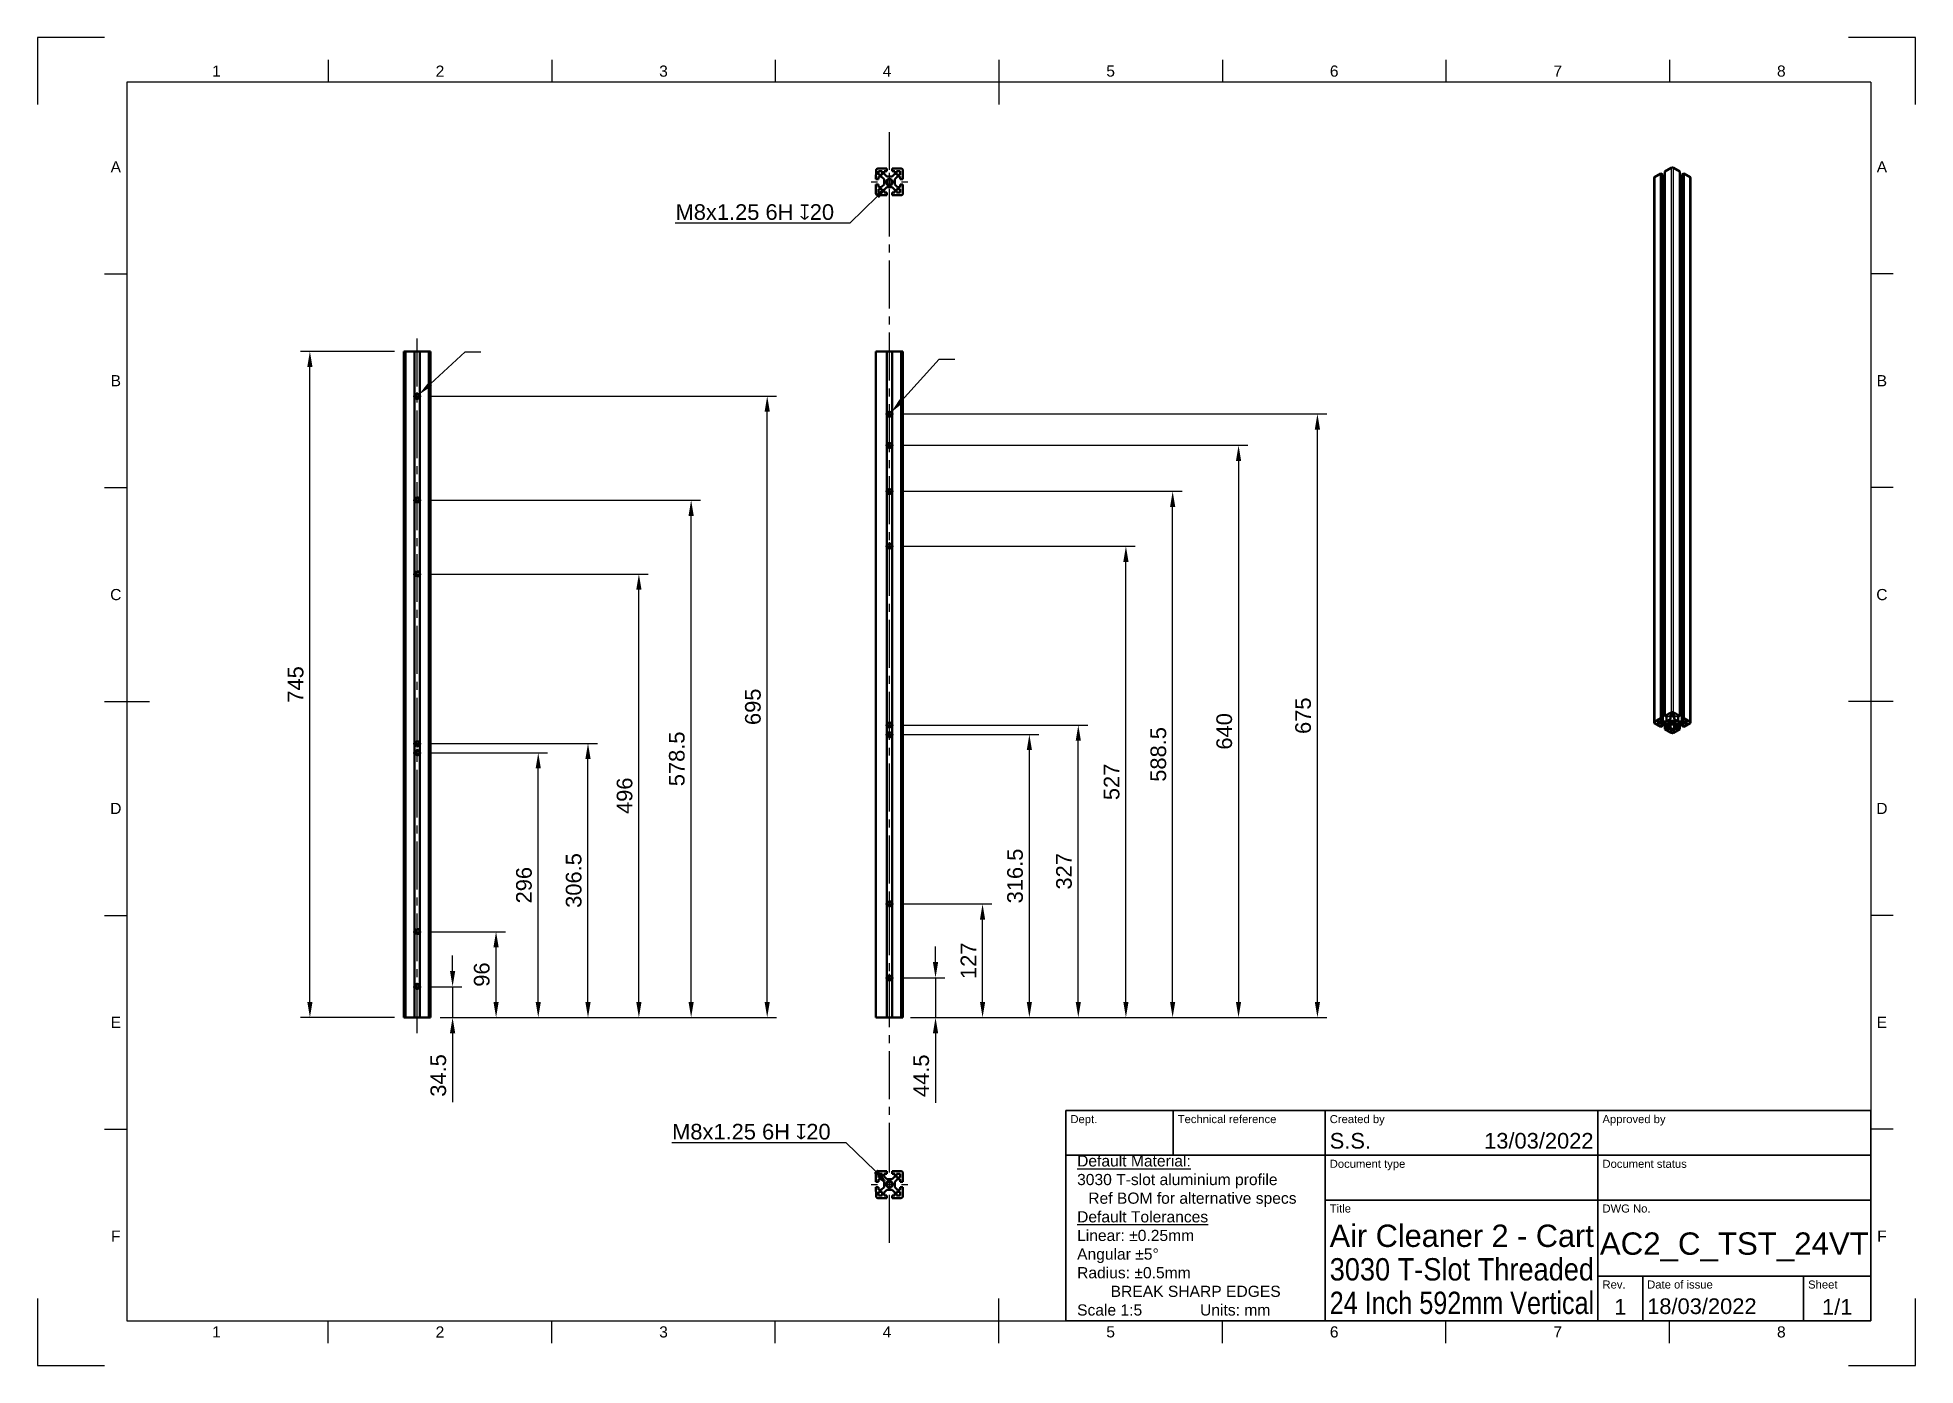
# Model space of a CAD drawing. Header units: millimetres. Extents: x 0 to 420, y 0 to 297.
import ezdxf
from ezdxf import colors
from ezdxf.entities.mleader import LeaderData, LeaderLine
from ezdxf.enums import TextEntityAlignment as Align
from ezdxf.math import Vec2, Vec3

# ---------------------------------------------------------------- set-up
doc = ezdxf.new("R2010")
doc.units = ezdxf.units.MM
doc.header["$LTSCALE"] = 0.75
doc.linetypes.add('CENTER2', pattern=[28.575, 19.05, -3.175, 3.175, -3.175])
for name, color, linetype, lineweight in [('Annotations', 7, 'Continuous', 25), ('Border', 7, 'Continuous', 25), ('Center Lines', 7, 'CENTER2', 25), ('Dimensions', 7, 'Continuous', 25), ('TitleBlock', 7, 'Continuous', 35), ('Visible', 7, 'Continuous', 50), ('Visible Narrow', 7, 'Continuous', 25)]:
    doc.layers.add(name, color=color, linetype=linetype, lineweight=lineweight)
doc.styles.add('FusionTitle', font='arial.ttf')
doc.styles.get("Standard").update_dxf_attribs({"font": 'arial.ttf'})
doc.dimstyles.new('ISO-25', dxfattribs={"dimtxt": 3.5, "dimasz": 3.5, "dimexe": 2.1, "dimexo": 2.1, "dimgap": 1.4, "dimtad": 1, "dimzin": 12, "dimdsep": 46, "dimtxsty": 'Standard', "dimcen": 0, "dimclrd": 256, "dimclre": 256, "dimclrt": 256, "dimazin": 3, "dimtp": 0.1, "dimtm": 0.1, "dimtfac": 0.714286, "dimtmove": 0, "dimatfit": 3, "dimfxl": 1, "dimtzin": 12, "dimarcsym": 0})

msp = doc.modelspace()

# ---------------------------------------------------------------- texts
at = {"layer": 'Annotations', "insert": (230, 47), "char_height": 2.5, "attachment_point": 1}
msp.add_mtext_dynamic_manual_height_columns('\\pi-2.5,l5;{\\LDefault Material: ^J}3030 T-slot aluminium profile\\P\\pi2.5,l2.5;Ref BOM for alternative specs\\P\\pi-2.5,l5;{\\LDefault Tolerances^J}Linear: ±0.25mm ^JAngular ±5° ^JRadius: ±0.5mm\\P\\pi0,l0;^IBREAK SHARP EDGES\\P\\pl2.5;Scale 1:5^I^IUnits: mm', width=58, gutter_width=17.5, heights=[0], dxfattribs=at)

# ---------------------------------------------------------------- blocks, each defined once
blk = doc.blocks.new('ISO_A3_SHEET')
at = {"layer": 'Border'}
for p, q in [((65, 292), (65, 287)), ((115, 292), (115, 287)), ((165, 292), (165, 287)), ((215, 292), (215, 282)), ((265, 292), (265, 287)), ((315, 292), (315, 287)), ((365, 292), (365, 287)), ((410, 287), (20, 287)), ((20, 287), (20, 10)), ((410, 287), (410, 10)), ((15, 244.16666), (20, 244.16666)), ((415, 244.16666), (410, 244.16666)), ((15, 196.33333), (20, 196.33333)), ((415, 196.33333), (410, 196.33333)), ((15, 148.5), (25, 148.5)), ((415, 148.5), (405, 148.5)), ((15, 100.66667), (20, 100.66667)), ((415, 100.66667), (410, 100.66667)), ((15, 52.83334), (20, 52.83334)), ((415, 52.83334), (410, 52.83334)), ((215, 5), (215, 15)), ((20, 10), (410, 10)), ((65, 5), (65, 10)), ((115, 5), (115, 10)), ((165, 5), (165, 10)), ((265, 5), (265, 10)), ((315, 5), (315, 10)), ((365, 5), (365, 10))]:
    blk.add_line(p, q, dxfattribs=at)
at = {"layer": 'Defpoints'}
for p, q in [((15, 297), (0, 297)), ((0, 297), (0, 282)), ((420, 297), (405, 297)), ((420, 282), (420, 297)), ((0, 15), (0, 0)), ((420, 0), (420, 15)), ((0, 0), (15, 0)), ((405, 0), (420, 0))]:
    blk.add_line(p, q, dxfattribs=at)
at = {"layer": 'Border', "style": 'FusionTitle'}
for s, p in [('1', (40, 289.5)), ('2', (90, 289.5)), ('3', (140, 289.5)), ('4', (190, 289.5)), ('5', (240, 289.5)), ('6', (290, 289.5)), ('7', (340, 289.5)), ('8', (390, 289.5)), ('A', (17.5, 268.08333)), ('A', (412.5, 268.08333)), ('B', (17.5, 220.25)), ('B', (412.5, 220.25)), ('C', (17.5, 172.41667)), ('C', (412.5, 172.41667)), ('D', (17.5, 124.58334)), ('D', (412.5, 124.58334)), ('E', (17.5, 76.75001)), ('E', (412.5, 76.75001)), ('F', (17.5, 28.91668)), ('F', (412.5, 28.91668)), ('1', (40, 7.5)), ('2', (90, 7.5)), ('3', (140, 7.5)), ('4', (190, 7.5)), ('5', (240, 7.5)), ('6', (290, 7.5)), ('7', (340, 7.5)), ('8', (390, 7.5))]:
    blk.add_text(s, height=2.5, dxfattribs=at).set_placement(p, align=Align.MIDDLE)
blk = doc.blocks.new('ISO_TITLEBLOCK')
at = {"layer": 'TitleBlock'}
for p, q in [((0, 47), (-180, 47)), ((-180, 47), (-180, 0)), ((-156, 37), (-156, 47)), ((-122, 0), (-122, 47)), ((-61, 0), (-61, 47)), ((0, 0), (0, 47)), ((-180, 37), (0, 37)), ((-122, 27), (0, 27)), ((-61, 10), (0, 10)), ((-51, 0), (-51, 10)), ((-15, 0), (-15, 10)), ((-180, 0), (0, 0))]:
    blk.add_line(p, q, dxfattribs=at)
at = {"layer": 'TitleBlock', "style": 'FusionTitle'}
for s, p in [('Dept.', (-179, 46)), ('Technical reference', (-155, 46)), ('Created by', (-121, 46)), ('Approved by', (-60, 46)), ('Document type', (-121, 36)), ('Document status', (-60, 36)), ('Title', (-121, 26)), ('DWG No.', (-60, 26)), ('Rev.', (-60, 9)), ('Date of issue', (-50, 9)), ('Sheet', (-14, 9))]:
    blk.add_text(s, height=1.8, dxfattribs=at).set_placement(p, align=Align.TOP_LEFT)
for tag, height, p in [('DEPT', 3.5, (-179, 42)), ('TECHNICAL_REFERENCE', 3.5, (-155, 42)), ('CREATED_BY', 3.5, (-121, 42)), ('APPROVED_BY', 3.5, (-60, 42)), ('DOCUMENT_TYPE', 3.5, (-121, 32)), ('DOCUMENT_STATUS', 3.5, (-60, 32)), ('TITLE_1', 5, (-121, 21.5)), ('TITLE_2', 5, (-121, 14)), ('TITLE_3', 5, (-121, 6.5)), ('DATE_OF_ISSUE', 3.5, (-50, 5))]:
    blk.add_attdef(tag, text='', height=height, dxfattribs=at).set_placement(p, align=Align.TOP_LEFT)
for tag, p in [('CREATED_DATE', (-62, 42)), ('APPROVED_DATE', (-0.99, 42))]:
    blk.add_attdef(tag, text='', height=3.5, dxfattribs=at).set_placement(p, align=Align.TOP_RIGHT)
for tag, height, p in [('DRAWING_NUMBER', 5, (-30.5, 19.75)), ('REV', 3.5, (-56, 4.85)), ('SHEET', 3.5, (-7.5, 4.85))]:
    blk.add_attdef(tag, text='', height=height, dxfattribs=at).set_placement(p, align=Align.TOP_CENTER)
blk = doc.blocks.new('*D43')
at = {"layer": 'Defpoints', "color": 0, "transparency": 16777216}
for p in [(60.913854, 226.816759), (81.913854, 226.816759), (81.913854, 77.816773)]:
    blk.add_point(p, dxfattribs=at)
at = {"layer": 'Dimensions', "lineweight": -2, "transparency": 16777216}
for p, q in [((79.813854, 226.816759), (58.813854, 226.816759)), ((60.913854, 81.316773), (60.913854, 223.316759)), ((79.813854, 77.816773), (58.813854, 77.816773))]:
    blk.add_line(p, q, dxfattribs=at)
at = {"layer": 'Dimensions', "transparency": 16777216}
for points in [[(60.330521, 223.316759), (61.497187, 223.316759), (60.913854, 226.816759)], [(60.330521, 81.316773), (61.497187, 81.316773), (60.913854, 77.816773)]]:
    blk.add_solid(points, dxfattribs=at)
at = {"layer": 'Dimensions', "transparency": 16777216, "insert": (57.734011, 152.316766), "char_height": 3.5, "attachment_point": 5, "rotation": 90}
blk.add_mtext('745', dxfattribs=at)
blk = doc.blocks.new('*U9')
at = {"layer": 'Center Lines', "color": 0, "ltscale": 0.75, "transparency": 16777216}
blk.add_line((0, -124.872696), (0, 123.539552), dxfattribs=at)
blk = doc.blocks.new('*U10')
at = {"layer": 'Center Lines', "color": 0, "linetype": 'Continuous', "ltscale": 0.75, "transparency": 16777216}
for p, q in [((-0.892969, 0), (0.892969, 0)), ((0, -0.892969), (0, 0.892969))]:
    blk.add_line(p, q, dxfattribs=at)
blk = doc.blocks.new('*U11')
at = {"layer": 'Center Lines', "color": 0, "linetype": 'Continuous', "ltscale": 0.75, "transparency": 16777216}
for p, q in [((-0.892969, 0), (0.892969, 0)), ((0, -0.892969), (0, 0.892969))]:
    blk.add_line(p, q, dxfattribs=at)
blk = doc.blocks.new('*U12')
at = {"layer": 'Center Lines', "color": 0, "linetype": 'Continuous', "ltscale": 0.75, "transparency": 16777216}
for p, q in [((-0.892969, 0), (0.892969, 0)), ((0, -0.892969), (0, 0.892969))]:
    blk.add_line(p, q, dxfattribs=at)
blk = doc.blocks.new('*U13')
at = {"layer": 'Center Lines', "color": 0, "linetype": 'Continuous', "ltscale": 0.75, "transparency": 16777216}
for p, q in [((-0.892969, 0), (0.892969, 0)), ((0, -0.892969), (0, 0.892969))]:
    blk.add_line(p, q, dxfattribs=at)
blk = doc.blocks.new('*U14')
at = {"layer": 'Center Lines', "color": 0, "linetype": 'Continuous', "ltscale": 0.75, "transparency": 16777216}
for p, q in [((-0.892969, 0), (0.892969, 0)), ((0, -0.892969), (0, 0.892969))]:
    blk.add_line(p, q, dxfattribs=at)
blk = doc.blocks.new('*U15')
at = {"layer": 'Center Lines', "color": 0, "linetype": 'Continuous', "ltscale": 0.75, "transparency": 16777216}
for p, q in [((-0.892969, 0), (0.892969, 0)), ((0, -0.892969), (0, 0.892969))]:
    blk.add_line(p, q, dxfattribs=at)
blk = doc.blocks.new('*U16')
at = {"layer": 'Center Lines', "color": 0, "linetype": 'Continuous', "ltscale": 0.75, "transparency": 16777216}
for p, q in [((-0.892969, 0), (0.892969, 0)), ((0, -0.892969), (0, 0.892969))]:
    blk.add_line(p, q, dxfattribs=at)
blk = doc.blocks.new('*U17')
at = {"layer": 'Center Lines', "color": 0, "linetype": 'Continuous', "ltscale": 0.75, "transparency": 16777216}
for p, q in [((-0.892969, 0), (0.892969, 0)), ((0, -0.892969), (0, 0.892969))]:
    blk.add_line(p, q, dxfattribs=at)
blk = doc.blocks.new('*U18')
at = {"layer": 'Center Lines', "color": 0, "linetype": 'Continuous', "ltscale": 0.75, "transparency": 16777216}
for p, q in [((-0.892969, 0), (0.892969, 0)), ((0, -0.892969), (0, 0.892969))]:
    blk.add_line(p, q, dxfattribs=at)
blk = doc.blocks.new('*U19')
at = {"layer": 'Center Lines', "color": 0, "linetype": 'Continuous', "ltscale": 0.75, "transparency": 16777216}
for p, q in [((-0.892969, 0), (0.892969, 0)), ((0, -0.892969), (0, 0.892969))]:
    blk.add_line(p, q, dxfattribs=at)
blk = doc.blocks.new('*U20')
at = {"layer": 'Center Lines', "color": 0, "linetype": 'Continuous', "ltscale": 0.75, "transparency": 16777216}
for p, q in [((-0.892969, 0), (0.892969, 0)), ((0, -0.892969), (0, 0.892969))]:
    blk.add_line(p, q, dxfattribs=at)
blk = doc.blocks.new('*U21')
at = {"layer": 'Center Lines', "color": 0, "linetype": 'Continuous', "ltscale": 0.75, "transparency": 16777216}
for p, q in [((-0.892969, 0), (0.892969, 0)), ((0, -0.892969), (0, 0.892969))]:
    blk.add_line(p, q, dxfattribs=at)
blk = doc.blocks.new('*U22')
at = {"layer": 'Center Lines', "color": 0, "linetype": 'Continuous', "ltscale": 0.75, "transparency": 16777216}
for p, q in [((-0.892969, 0), (0.892969, 0)), ((0, -0.892969), (0, 0.892969))]:
    blk.add_line(p, q, dxfattribs=at)
blk = doc.blocks.new('*U23')
at = {"layer": 'Center Lines', "color": 0, "linetype": 'Continuous', "ltscale": 0.75, "transparency": 16777216}
for p, q in [((-0.892969, 0), (0.892969, 0)), ((0, -0.892969), (0, 0.892969))]:
    blk.add_line(p, q, dxfattribs=at)
blk = doc.blocks.new('*U24')
at = {"layer": 'Center Lines', "color": 0, "ltscale": 0.75, "transparency": 16777216}
for p, q in [((-4.1, 0), (-2.678906, 0)), ((0, 2.678906), (0, 4.1)), ((2.678906, 0), (4.1, 0)), ((0, -4.1), (0, -2.678906))]:
    blk.add_line(p, q, dxfattribs=at)
at = {"layer": 'Center Lines', "color": 0, "linetype": 'Continuous', "ltscale": 0.75, "transparency": 16777216}
for p, q in [((-0.892969, 0), (0.892969, 0)), ((0, -0.892969), (0, 0.892969))]:
    blk.add_line(p, q, dxfattribs=at)
blk = doc.blocks.new('*U25')
at = {"layer": 'Center Lines', "color": 0, "ltscale": 0.75, "transparency": 16777216}
for p, q in [((-4.1, 0), (-2.678906, 0)), ((0, 2.678906), (0, 4.1)), ((2.678906, 0), (4.1, 0)), ((0, -4.1), (0, -2.678906))]:
    blk.add_line(p, q, dxfattribs=at)
at = {"layer": 'Center Lines', "color": 0, "linetype": 'Continuous', "ltscale": 0.75, "transparency": 16777216}
for p, q in [((-0.892969, 0), (0.892969, 0)), ((0, -0.892969), (0, 0.892969))]:
    blk.add_line(p, q, dxfattribs=at)
blk = doc.blocks.new('*U26')
at = {"layer": 'Center Lines', "color": 0, "ltscale": 0.75, "transparency": 16777216}
blk.add_line((0, -77.999993), (0, 77.999993), dxfattribs=at)
blk = doc.blocks.new('*D44')
at = {"layer": 'Defpoints', "color": 0, "transparency": 16777216}
for p in [(85.806633, 84.716773), (92.826685, 84.716773), (87.913854, 77.816773)]:
    blk.add_point(p, dxfattribs=at)
at = {"layer": 'Dimensions', "lineweight": -2, "transparency": 16777216}
for p, q in [((92.826685, 88.216773), (92.826685, 91.716773)), ((87.906633, 84.716773), (94.926685, 84.716773)), ((92.826685, 84.716773), (92.826685, 77.816773)), ((90.013854, 77.816773), (94.926685, 77.816773)), ((92.826685, 74.316773), (92.826685, 58.901493))]:
    blk.add_line(p, q, dxfattribs=at)
at = {"layer": 'Dimensions', "transparency": 16777216}
for points in [[(92.243352, 88.216773), (93.410018, 88.216773), (92.826685, 84.716773)], [(92.243352, 74.316773), (93.410018, 74.316773), (92.826685, 77.816773)]]:
    blk.add_solid(points, dxfattribs=at)
at = {"layer": 'Dimensions', "transparency": 16777216, "insert": (89.638486, 64.859133), "char_height": 3.5, "attachment_point": 5, "rotation": 90}
blk.add_mtext('34.5', dxfattribs=at)
blk = doc.blocks.new('*D45')
at = {"layer": 'Defpoints', "color": 0, "transparency": 16777216}
for p in [(85.806823, 97.016773), (102.549041, 97.016773), (87.913854, 77.816773)]:
    blk.add_point(p, dxfattribs=at)
at = {"layer": 'Dimensions', "lineweight": -2, "transparency": 16777216}
for p, q in [((87.906823, 97.016773), (104.649041, 97.016773)), ((102.549041, 81.316773), (102.549041, 93.516773)), ((90.013854, 77.816773), (104.649041, 77.816773))]:
    blk.add_line(p, q, dxfattribs=at)
at = {"layer": 'Dimensions', "transparency": 16777216}
for points in [[(101.965708, 93.516773), (103.132375, 93.516773), (102.549041, 97.016773)], [(101.965708, 81.316773), (103.132375, 81.316773), (102.549041, 77.816773)]]:
    blk.add_solid(points, dxfattribs=at)
at = {"layer": 'Dimensions', "transparency": 16777216, "insert": (99.362036, 87.416773), "char_height": 3.5, "attachment_point": 5, "rotation": 90}
blk.add_mtext('96', dxfattribs=at)
blk = doc.blocks.new('*D46')
at = {"layer": 'Defpoints', "color": 0, "transparency": 16777216}
for p in [(85.806823, 137.016773), (111.985874, 137.016773), (87.913854, 77.816773)]:
    blk.add_point(p, dxfattribs=at)
at = {"layer": 'Dimensions', "lineweight": -2, "transparency": 16777216}
for p, q in [((87.906823, 137.016773), (114.085874, 137.016773)), ((111.985874, 81.316773), (111.985874, 133.516773)), ((90.013854, 77.816773), (114.085874, 77.816773))]:
    blk.add_line(p, q, dxfattribs=at)
at = {"layer": 'Dimensions', "transparency": 16777216}
for points in [[(111.402541, 133.516773), (112.569207, 133.516773), (111.985874, 137.016773)], [(111.402541, 81.316773), (112.569207, 81.316773), (111.985874, 77.816773)]]:
    blk.add_solid(points, dxfattribs=at)
at = {"layer": 'Dimensions', "transparency": 16777216, "insert": (108.798869, 107.416773), "char_height": 3.5, "attachment_point": 5, "rotation": 90}
blk.add_mtext('296', dxfattribs=at)
blk = doc.blocks.new('*D47')
at = {"layer": 'Defpoints', "color": 0, "transparency": 16777216}
for p in [(85.827, 139.117565), (123.109174, 139.117565), (87.913854, 77.816773)]:
    blk.add_point(p, dxfattribs=at)
at = {"layer": 'Dimensions', "lineweight": -2, "transparency": 16777216}
for p, q in [((87.927, 139.117565), (125.209174, 139.117565)), ((123.109174, 81.316773), (123.109174, 135.617565)), ((90.013854, 77.816773), (125.209174, 77.816773))]:
    blk.add_line(p, q, dxfattribs=at)
at = {"layer": 'Dimensions', "transparency": 16777216}
for points in [[(122.52584, 135.617565), (123.692507, 135.617565), (123.109174, 139.117565)], [(122.52584, 81.316773), (123.692507, 81.316773), (123.109174, 77.816773)]]:
    blk.add_solid(points, dxfattribs=at)
at = {"layer": 'Dimensions', "transparency": 16777216, "insert": (119.920974, 108.467169), "char_height": 3.5, "attachment_point": 5, "rotation": 90}
blk.add_mtext('306.5', dxfattribs=at)
blk = doc.blocks.new('*D48')
at = {"layer": 'Defpoints', "color": 0, "transparency": 16777216}
for p in [(85.806823, 177.016773), (134.491118, 177.016773), (87.913854, 77.816773)]:
    blk.add_point(p, dxfattribs=at)
at = {"layer": 'Dimensions', "lineweight": -2, "transparency": 16777216}
for p, q in [((87.906823, 177.016773), (136.591118, 177.016773)), ((134.491118, 81.316773), (134.491118, 173.516773)), ((90.013854, 77.816773), (136.591118, 77.816773))]:
    blk.add_line(p, q, dxfattribs=at)
at = {"layer": 'Dimensions', "transparency": 16777216}
for points in [[(133.907784, 173.516773), (135.074451, 173.516773), (134.491118, 177.016773)], [(133.907784, 81.316773), (135.074451, 81.316773), (134.491118, 77.816773)]]:
    blk.add_solid(points, dxfattribs=at)
at = {"layer": 'Dimensions', "transparency": 16777216, "insert": (131.304112, 127.416773), "char_height": 3.5, "attachment_point": 5, "rotation": 90}
blk.add_mtext('496', dxfattribs=at)
blk = doc.blocks.new('*D49')
at = {"layer": 'Defpoints', "color": 0, "transparency": 16777216}
for p in [(85.806633, 193.516774), (146.174105, 193.516774), (87.913854, 77.816773)]:
    blk.add_point(p, dxfattribs=at)
at = {"layer": 'Dimensions', "lineweight": -2, "transparency": 16777216}
for p, q in [((87.906633, 193.516774), (148.274105, 193.516774)), ((146.174105, 81.316773), (146.174105, 190.016774)), ((90.013854, 77.816773), (148.274105, 77.816773))]:
    blk.add_line(p, q, dxfattribs=at)
at = {"layer": 'Dimensions', "transparency": 16777216}
for points in [[(145.590772, 190.016774), (146.757439, 190.016774), (146.174105, 193.516774)], [(145.590772, 81.316773), (146.757439, 81.316773), (146.174105, 77.816773)]]:
    blk.add_solid(points, dxfattribs=at)
at = {"layer": 'Dimensions', "transparency": 16777216, "insert": (142.9871, 135.666773), "char_height": 3.5, "attachment_point": 5, "rotation": 90}
blk.add_mtext('578.5', dxfattribs=at)
blk = doc.blocks.new('*D50')
at = {"layer": 'Defpoints', "color": 0, "transparency": 16777216}
for p in [(85.797302, 216.816714), (163.192594, 216.816714), (87.913854, 77.816773)]:
    blk.add_point(p, dxfattribs=at)
at = {"layer": 'Dimensions', "lineweight": -2, "transparency": 16777216}
for p, q in [((87.897302, 216.816714), (165.292594, 216.816714)), ((163.192594, 81.316773), (163.192594, 213.316714)), ((90.013854, 77.816773), (165.292594, 77.816773))]:
    blk.add_line(p, q, dxfattribs=at)
at = {"layer": 'Dimensions', "transparency": 16777216}
for points in [[(162.609261, 213.316714), (163.775928, 213.316714), (163.192594, 216.816714)], [(162.609261, 81.316773), (163.775928, 81.316773), (163.192594, 77.816773)]]:
    blk.add_solid(points, dxfattribs=at)
at = {"layer": 'Dimensions', "transparency": 16777216, "insert": (160.005589, 147.316743), "char_height": 3.5, "attachment_point": 5, "rotation": 90}
blk.add_mtext('695', dxfattribs=at)
blk = doc.blocks.new('*D51')
at = {"layer": 'Defpoints', "color": 0, "transparency": 16777216}
for p in [(191.406926, 86.716773), (200.834116, 86.716773), (193.513959, 77.816773)]:
    blk.add_point(p, dxfattribs=at)
at = {"layer": 'Dimensions', "lineweight": -2, "transparency": 16777216}
for p, q in [((200.834116, 90.216773), (200.834116, 93.716773)), ((193.506926, 86.716773), (202.934116, 86.716773)), ((200.834116, 86.716773), (200.834116, 77.816773)), ((195.613959, 77.816773), (202.934116, 77.816773)), ((200.834116, 74.316773), (200.834116, 58.758246))]:
    blk.add_line(p, q, dxfattribs=at)
at = {"layer": 'Dimensions', "transparency": 16777216}
for points in [[(200.250782, 90.216773), (201.417449, 90.216773), (200.834116, 86.716773)], [(200.250782, 74.316773), (201.417449, 74.316773), (200.834116, 77.816773)]]:
    blk.add_solid(points, dxfattribs=at)
at = {"layer": 'Dimensions', "transparency": 16777216, "insert": (197.654273, 64.787509), "char_height": 3.5, "attachment_point": 5, "rotation": 90}
blk.add_mtext('44.5', dxfattribs=at)
blk = doc.blocks.new('*D52')
at = {"layer": 'Defpoints', "color": 0, "transparency": 16777216}
for p in [(191.406928, 103.216773), (211.356797, 103.216773), (193.513959, 77.816773)]:
    blk.add_point(p, dxfattribs=at)
at = {"layer": 'Dimensions', "lineweight": -2, "transparency": 16777216}
for p, q in [((193.506928, 103.216773), (213.456797, 103.216773)), ((211.356797, 81.316773), (211.356797, 99.716773)), ((195.613959, 77.816773), (213.456797, 77.816773))]:
    blk.add_line(p, q, dxfattribs=at)
at = {"layer": 'Dimensions', "transparency": 16777216}
for points in [[(210.773463, 99.716773), (211.94013, 99.716773), (211.356797, 103.216773)], [(210.773463, 81.316773), (211.94013, 81.316773), (211.356797, 77.816773)]]:
    blk.add_solid(points, dxfattribs=at)
at = {"layer": 'Dimensions', "transparency": 16777216, "insert": (208.199634, 90.516773), "char_height": 3.5, "attachment_point": 5, "rotation": 90}
blk.add_mtext('127', dxfattribs=at)
blk = doc.blocks.new('*D53')
at = {"layer": 'Defpoints', "color": 0, "transparency": 16777216}
for p in [(191.406926, 141.115982), (221.82576, 141.115982), (193.513959, 77.816773)]:
    blk.add_point(p, dxfattribs=at)
at = {"layer": 'Dimensions', "lineweight": -2, "transparency": 16777216}
for p, q in [((193.506926, 141.115982), (223.92576, 141.115982)), ((221.82576, 81.316773), (221.82576, 137.615982)), ((195.613959, 77.816773), (223.92576, 77.816773))]:
    blk.add_line(p, q, dxfattribs=at)
at = {"layer": 'Dimensions', "transparency": 16777216}
for points in [[(221.242426, 137.615982), (222.409093, 137.615982), (221.82576, 141.115982)], [(221.242426, 81.316773), (222.409093, 81.316773), (221.82576, 77.816773)]]:
    blk.add_solid(points, dxfattribs=at)
at = {"layer": 'Dimensions', "transparency": 16777216, "insert": (218.637561, 109.466377), "char_height": 3.5, "attachment_point": 5, "rotation": 90}
blk.add_mtext('316.5', dxfattribs=at)
blk = doc.blocks.new('*D54')
at = {"layer": 'Defpoints', "color": 0, "transparency": 16777216}
for p in [(191.406928, 143.216419), (232.773658, 143.216419), (193.513959, 77.816773)]:
    blk.add_point(p, dxfattribs=at)
at = {"layer": 'Dimensions', "lineweight": -2, "transparency": 16777216}
for p, q in [((193.506928, 143.216419), (234.873658, 143.216419)), ((232.773658, 81.316773), (232.773658, 139.716419)), ((195.613959, 77.816773), (234.873658, 77.816773))]:
    blk.add_line(p, q, dxfattribs=at)
at = {"layer": 'Dimensions', "transparency": 16777216}
for points in [[(232.190324, 139.716419), (233.356991, 139.716419), (232.773658, 143.216419)], [(232.190324, 81.316773), (233.356991, 81.316773), (232.773658, 77.816773)]]:
    blk.add_solid(points, dxfattribs=at)
at = {"layer": 'Dimensions', "transparency": 16777216, "insert": (229.585459, 110.516596), "char_height": 3.5, "attachment_point": 5, "rotation": 90}
blk.add_mtext('327', dxfattribs=at)
blk = doc.blocks.new('*D55')
at = {"layer": 'Defpoints', "color": 0, "transparency": 16777216}
for p in [(191.406928, 183.216773), (243.41869, 183.216773), (193.513959, 77.816773)]:
    blk.add_point(p, dxfattribs=at)
at = {"layer": 'Dimensions', "lineweight": -2, "transparency": 16777216}
for p, q in [((193.506928, 183.216773), (245.51869, 183.216773)), ((243.41869, 81.316773), (243.41869, 179.716773)), ((195.613959, 77.816773), (245.51869, 77.816773))]:
    blk.add_line(p, q, dxfattribs=at)
at = {"layer": 'Dimensions', "transparency": 16777216}
for points in [[(242.835356, 179.716773), (244.002023, 179.716773), (243.41869, 183.216773)], [(242.835356, 81.316773), (244.002023, 81.316773), (243.41869, 77.816773)]]:
    blk.add_solid(points, dxfattribs=at)
at = {"layer": 'Dimensions', "transparency": 16777216, "insert": (240.231684, 130.516773), "char_height": 3.5, "attachment_point": 5, "rotation": 90}
blk.add_mtext('527', dxfattribs=at)
blk = doc.blocks.new('*D56')
at = {"layer": 'Defpoints', "color": 0, "transparency": 16777216}
for p in [(191.406926, 195.516774), (253.869853, 195.516774), (193.513959, 77.816773)]:
    blk.add_point(p, dxfattribs=at)
at = {"layer": 'Dimensions', "lineweight": -2, "transparency": 16777216}
for p, q in [((193.506926, 195.516774), (255.969853, 195.516774)), ((253.869853, 81.316773), (253.869853, 192.016774)), ((195.613959, 77.816773), (255.969853, 77.816773))]:
    blk.add_line(p, q, dxfattribs=at)
at = {"layer": 'Dimensions', "transparency": 16777216}
for points in [[(253.28652, 192.016774), (254.453187, 192.016774), (253.869853, 195.516774)], [(253.28652, 81.316773), (254.453187, 81.316773), (253.869853, 77.816773)]]:
    blk.add_solid(points, dxfattribs=at)
at = {"layer": 'Dimensions', "transparency": 16777216, "insert": (250.682848, 136.666773), "char_height": 3.5, "attachment_point": 5, "rotation": 90}
blk.add_mtext('588.5', dxfattribs=at)
blk = doc.blocks.new('*D57')
at = {"layer": 'Defpoints', "color": 0, "transparency": 16777216}
for p in [(191.407563, 212.816912), (286.246035, 212.816912), (193.513959, 77.816773)]:
    blk.add_point(p, dxfattribs=at)
at = {"layer": 'Dimensions', "lineweight": -2, "transparency": 16777216}
for p, q in [((193.507563, 212.816912), (288.346035, 212.816912)), ((286.246035, 81.316773), (286.246035, 209.316912)), ((195.613959, 77.816773), (288.346035, 77.816773))]:
    blk.add_line(p, q, dxfattribs=at)
at = {"layer": 'Dimensions', "transparency": 16777216}
for points in [[(285.662702, 209.316912), (286.829368, 209.316912), (286.246035, 212.816912)], [(285.662702, 81.316773), (286.829368, 81.316773), (286.246035, 77.816773)]]:
    blk.add_solid(points, dxfattribs=at)
at = {"layer": 'Dimensions', "transparency": 16777216, "insert": (283.059029, 145.316842), "char_height": 3.5, "attachment_point": 5, "rotation": 90}
blk.add_mtext('675', dxfattribs=at)
blk = doc.blocks.new('*U41')
at = {"layer": 'Center Lines', "color": 0, "linetype": 'Continuous', "ltscale": 0.75, "transparency": 16777216}
for p, q in [((-0.892969, 0), (0.892969, 0)), ((0, -0.892969), (0, 0.892969))]:
    blk.add_line(p, q, dxfattribs=at)
blk = doc.blocks.new('*D58')
at = {"layer": 'Defpoints', "color": 0, "transparency": 16777216}
for p in [(191.407233, 205.817014), (193.113957, 77.816773), (268.608364, 77.816773)]:
    blk.add_point(p, dxfattribs=at)
at = {"layer": 'Dimensions', "lineweight": -2, "transparency": 16777216}
for p, q in [((193.507233, 205.817014), (270.708364, 205.817014)), ((268.608364, 202.317014), (268.608364, 81.316773)), ((195.213957, 77.816773), (270.708364, 77.816773))]:
    blk.add_line(p, q, dxfattribs=at)
at = {"layer": 'Dimensions', "transparency": 16777216}
for points in [[(268.02503, 202.317014), (269.191697, 202.317014), (268.608364, 205.817014)], [(268.02503, 81.316773), (269.191697, 81.316773), (268.608364, 77.816773)]]:
    blk.add_solid(points, dxfattribs=at)
at = {"layer": 'Dimensions', "transparency": 16777216, "insert": (265.421358, 141.816893), "char_height": 3.5, "attachment_point": 5, "rotation": 90}
blk.add_mtext('640', dxfattribs=at)

# ---------------------------------------------------------------- dimensions: what is measured, and where the dimension line sits
at = {"layer": 'Dimensions'}
dim = msp.add_aligned_dim(p1=(81.9139, 77.8168), p2=(81.9139, 226.8168), distance=21, dimstyle='ISO-25', override={"dimlfac": 5, "dimclrd": 256, "dimclre": 256}, dxfattribs=at)
dim.commit()
dim.dimension.update_dxf_attribs({"geometry": '*D43', "text_midpoint": (57.734, 152.3168)})
for base, p1, p2, picture, middle in [((163.1926, 216.8167), (87.9139, 77.8168), (85.7973, 216.8167), '*D50', (163.1926, 147.3167)), ((286.246, 212.8169), (193.514, 77.8168), (191.4076, 212.8169), '*D57', (286.246, 145.3168)), ((146.1741, 193.5168), (87.9139, 77.8168), (85.8066, 193.5168), '*D49', (146.1741, 135.6668)), ((253.8699, 195.5168), (193.514, 77.8168), (191.4069, 195.5168), '*D56', (253.8699, 136.6668)), ((243.4187, 183.2168), (193.514, 77.8168), (191.4069, 183.2168), '*D55', (243.4187, 130.5168)), ((134.4911, 177.0168), (87.9139, 77.8168), (85.8068, 177.0168), '*D48', (134.4911, 127.4168)), ((232.7737, 143.2164), (193.514, 77.8168), (191.4069, 143.2164), '*D54', (232.7737, 110.5166)), ((123.1092, 139.1176), (87.9139, 77.8168), (85.827, 139.1176), '*D47', (123.1092, 108.4672)), ((221.8258, 141.116), (193.514, 77.8168), (191.4069, 141.116), '*D53', (221.8258, 109.4664)), ((111.9859, 137.0168), (87.9139, 77.8168), (85.8068, 137.0168), '*D46', (111.9859, 107.4168)), ((211.3568, 103.2168), (193.514, 77.8168), (191.4069, 103.2168), '*D52', (211.3568, 90.5168)), ((102.549, 97.0168), (87.9139, 77.8168), (85.8068, 97.0168), '*D45', (102.549, 87.4168)), ((200.8341, 86.7168), (193.514, 77.8168), (191.4069, 86.7168), '*D51', (200.8341, 64.7875)), ((92.8267, 84.7168), (87.9139, 77.8168), (85.8066, 84.7168), '*D44', (92.8267, 64.8591))]:
    dim = msp.add_linear_dim(base=base, p1=p1, p2=p2, angle=90, dimstyle='ISO-25', override={"dimlfac": 5}, dxfattribs=at)
    dim.commit()
    dim.dimension.update_dxf_attribs({"geometry": picture, "text_midpoint": middle, "dimtype": 160})
dim = msp.add_linear_dim(base=(268.6084, 77.8168), p1=(191.4072, 205.817), p2=(193.114, 77.8168), angle=90, dimstyle='ISO-25', override={"dimlfac": 5, "dimclrd": 256, "dimclre": 256}, dxfattribs=at)
dim.commit()
dim.dimension.update_dxf_attribs({"geometry": '*D58', "text_midpoint": (265.4214, 141.8169)})

# ---------------------------------------------------------------- linework, layer by layer
at = {"layer": 'Visible', "extrusion": (0, 2.967e-13, -1)}
for p, q in [((187.5236, 267.3159, 74.5), (187.514, 265.314, 74.5)), ((187.514, 265.314, 74.5), (188.114, 265.314, 74.5)), ((189.914, 267.714, 74.5), (187.9236, 267.714, 74.5)), ((188.114, 266.314, 74.5), (188.114, 267.114, 74.5)), ((188.114, 267.114, 74.5), (188.914, 267.114, 74.5)), ((188.914, 266.314, 74.5), (188.114, 266.314, 74.5)), ((188.114, 265.314, 74.5), (188.114, 265.914, 74.5)), ((188.114, 265.914, 74.5), (188.714, 265.914, 74.5)), ((188.714, 265.914, 74.5), (189.314, 265.314, 74.5)), ((188.914, 267.114, 74.5), (188.914, 266.314, 74.5)), ((189.314, 266.514, 74.5), (189.314, 267.114, 74.5)), ((189.314, 267.114, 74.5), (189.914, 267.114, 74.5)), ((189.914, 265.914, 74.5), (189.314, 266.514, 74.5)), ((189.314, 265.314, 74.5), (189.314, 264.114, 74.5)), ((189.914, 267.114, 74.5), (189.914, 267.714, 74.5)), ((191.114, 265.914, 74.5), (189.914, 265.914, 74.5)), ((193.114, 267.714, 74.5), (191.114, 267.714, 74.5)), ((191.114, 267.714, 74.5), (191.114, 267.114, 74.5)), ((191.114, 267.114, 74.5), (191.714, 267.114, 74.5)), ((191.714, 266.514, 74.5), (191.114, 265.914, 74.5)), ((191.714, 267.114, 74.5), (191.714, 266.514, 74.5)), ((191.714, 265.314, 74.5), (192.314, 265.914, 74.5)), ((191.714, 264.114, 74.5), (191.714, 265.314, 74.5)), ((192.114, 266.314, 74.5), (192.114, 267.114, 74.5)), ((192.114, 267.114, 74.5), (192.914, 267.114, 74.5)), ((192.914, 266.314, 74.5), (192.114, 266.314, 74.5)), ((192.314, 265.914, 74.5), (192.914, 265.914, 74.5)), ((192.914, 267.114, 74.5), (192.914, 266.314, 74.5)), ((192.914, 265.914, 74.5), (192.914, 265.314, 74.5)), ((192.914, 265.314, 74.5), (193.514, 265.314, 74.5)), ((193.514, 265.314, 74.5), (193.514, 267.314, 74.5)), ((188.114, 264.114, 74.5), (187.514, 264.114, 74.5)), ((187.514, 264.114, 74.5), (187.514, 262.114, 74.5)), ((187.9034, 261.7147, -51.3), (187.9034, 261.714, -51.3)), ((187.914, 261.714, -51.3), (187.9034, 261.714, -51.3)), ((187.914, 261.714, 74.5), (189.914, 261.714, 74.5)), ((188.114, 263.514, 74.5), (188.114, 264.114, 74.5)), ((188.714, 263.514, 74.5), (188.114, 263.514, 74.5)), ((188.114, 263.114, 74.5), (188.914, 263.114, 74.5)), ((188.114, 262.314, 74.5), (188.114, 263.114, 74.5)), ((188.914, 262.314, 74.5), (188.114, 262.314, 74.5)), ((189.314, 264.114, 74.5), (188.714, 263.514, 74.5)), ((188.914, 263.114, 74.5), (188.914, 262.314, 74.5)), ((189.314, 262.914, 74.5), (189.914, 263.514, 74.5)), ((189.314, 262.314, 74.5), (189.314, 262.914, 74.5)), ((189.914, 262.314, 74.5), (189.314, 262.314, 74.5)), ((189.914, 263.514, 74.5), (191.114, 263.514, 74.5)), ((189.914, 261.714, 74.5), (189.914, 262.314, 74.5)), ((191.114, 263.514, 74.5), (191.714, 262.914, 74.5)), ((191.714, 262.314, 74.5), (191.114, 262.314, 74.5)), ((191.114, 262.314, 74.5), (191.114, 261.714, 74.5)), ((191.114, 261.714, 74.5), (193.114, 261.714, 74.5)), ((192.314, 263.514, 74.5), (191.714, 264.114, 74.5)), ((191.714, 262.914, 74.5), (191.714, 262.314, 74.5)), ((192.114, 262.314, 74.5), (192.114, 263.114, 74.5)), ((192.114, 263.114, 74.5), (192.914, 263.114, 74.5)), ((192.914, 262.314, 74.5), (192.114, 262.314, 74.5)), ((192.914, 263.514, 74.5), (192.314, 263.514, 74.5)), ((193.514, 264.114, 74.5), (192.914, 264.114, 74.5)), ((192.914, 264.114, 74.5), (192.914, 263.514, 74.5)), ((192.914, 263.114, 74.5), (192.914, 262.314, 74.5)), ((193.114, 261.714, -51.3), (193.1245, 261.714, -51.3)), ((193.1245, 261.7147, -51.3), (193.1245, 261.714, -51.3)), ((193.514, 262.114, 74.5), (193.514, 264.114, 74.5))]:
    msp.add_line(p, q, dxfattribs=at)
at = {"layer": 'Visible', "extrusion": (-1e-16, 0.817547, -0.575862)}
for p, q in [((361.548, 143.7913, 42.9017), (361.548, 265.6059, -42.9017)), ((361.6652, 265.7687, -42.6705), (363.0794, 266.5831, -41.5143)), ((361.6652, 143.9542, 43.1329), (361.6652, 265.7687, -42.6705)), ((363.0794, 266.5831, -41.5143), (363.5037, 266.3388, -41.8611)), ((363.0794, 144.7686, 44.2891), (363.0794, 266.5831, -41.5143)), ((363.5037, 144.5243, 43.9423), (363.5037, 266.3388, -41.8611)), ((363.5037, 265.8502, -42.5548), (363.9279, 265.8502, -42.5548)), ((363.9279, 267.0718, -40.8206), (365.3503, 267.883, -39.6688)), ((363.9279, 145.2572, 44.9828), (363.9279, 267.0718, -40.8206)), ((365.9146, 267.8822, -39.6699), (367.3221, 267.0718, -40.8206)), ((367.3221, 145.2572, 44.9828), (367.3221, 267.0718, -40.8206)), ((367.3221, 265.8502, -42.5548), (367.7463, 265.8502, -42.5548)), ((367.7463, 266.3388, -41.8611), (368.1706, 266.5831, -41.5143)), ((367.7463, 144.5243, 43.9423), (367.7463, 266.3388, -41.8611)), ((368.1706, 266.5831, -41.5143), (369.5848, 265.7687, -42.6705)), ((368.1706, 144.7686, 44.2891), (368.1706, 266.5831, -41.5143)), ((369.5848, 143.9542, 43.1329), (369.5848, 265.7687, -42.6705)), ((369.702, 143.7913, 42.9017), (369.702, 265.6059, -42.9017)), ((363.0794, 144.7686, 44.2891), (361.6652, 143.9542, 43.1329)), ((361.6652, 143.6285, 42.6705), (363.0794, 142.8141, 41.5143)), ((362.2309, 143.7913, 42.9017), (362.7966, 144.1171, 43.3642)), ((362.7966, 143.4656, 42.4392), (362.2309, 143.7913, 42.9017)), ((362.7966, 144.1171, 43.3642), (363.3623, 143.7913, 42.9017)), ((362.7966, 143.4656, 42.4392), (362.7966, 144.1171, 41.9803)), ((363.3623, 143.7913, 42.9017), (362.7966, 143.4656, 42.4392)), ((363.5037, 144.5243, 43.9423), (363.0794, 144.7686, 44.2891)), ((363.0794, 144.28, 43.5954), (363.5037, 144.5243, 43.9423)), ((363.5037, 144.0357, 43.2485), (363.0794, 144.28, 43.5954)), ((363.0794, 143.3027, 42.208), (363.5037, 143.547, 42.5548)), ((363.5037, 143.0584, 41.8611), (363.0794, 143.3027, 42.208)), ((363.0794, 142.8141, 41.5143), (363.5037, 143.0584, 41.8611)), ((363.5037, 144.0357, 43.2485), (363.5037, 144.5243, 42.9044)), ((364.3522, 144.0357, 43.2485), (363.5037, 144.0357, 43.2485)), ((363.5037, 143.547, 42.5548), (364.3522, 143.547, 42.5548)), ((363.5037, 143.0584, 41.8611), (363.5037, 143.547, 41.5169)), ((365.3503, 146.0685, 46.1346), (363.9279, 145.2572, 44.9828)), ((363.9279, 145.2572, 44.9828), (364.3522, 145.0129, 44.636)), ((363.9279, 142.3254, 40.8206), (363.9279, 143.547, 39.9601)), ((364.3522, 145.0129, 44.636), (364.7765, 145.2572, 44.9828)), ((364.3522, 144.0357, 43.2485), (364.3522, 145.0129, 42.5602)), ((365.2007, 144.5243, 43.9423), (364.3522, 144.0357, 43.2485)), ((364.3522, 143.547, 42.5548), (365.2007, 143.0584, 41.8611)), ((364.3522, 142.5698, 41.1674), (364.3522, 143.547, 40.479)), ((364.7765, 145.2572, 44.9828), (365.2007, 145.0129, 44.636)), ((364.7765, 142.3254, 40.8206), (364.7765, 143.3027, 40.1322)), ((365.0593, 145.4201, 45.2141), (365.625, 145.7459, 45.6765)), ((365.625, 145.0944, 44.7516), (365.0593, 145.4201, 45.2141)), ((365.2007, 145.0129, 44.636), (365.2007, 144.5243, 43.9423)), ((365.2007, 143.0584, 41.8611), (365.2007, 142.5698, 41.1674)), ((365.625, 145.7459, 45.6765), (366.1907, 145.4201, 45.2141)), ((365.625, 145.0944, 44.7516), (365.625, 145.7459, 44.2927)), ((366.1907, 145.4201, 45.2141), (365.625, 145.0944, 44.7516)), ((367.3221, 145.2572, 44.9828), (365.9146, 146.0677, 46.1335)), ((366.0493, 145.0129, 44.636), (366.4735, 145.2572, 44.9828)), ((366.0493, 144.5243, 43.9423), (366.0493, 145.0129, 44.636)), ((366.8978, 144.0357, 43.2485), (366.0493, 144.5243, 43.9423)), ((366.0493, 143.0584, 41.8611), (366.8978, 143.547, 42.5548)), ((366.0493, 142.5698, 41.1674), (366.0493, 143.0584, 41.8611)), ((366.4735, 145.2572, 44.9828), (366.8978, 145.0129, 44.636)), ((366.4735, 142.3254, 40.8206), (366.4735, 143.3027, 40.1322)), ((366.8978, 145.0129, 44.636), (367.3221, 145.2572, 44.9828)), ((366.8978, 145.0129, 42.5602), (366.8978, 144.0357, 43.2485)), ((367.7463, 144.0357, 43.2485), (366.8978, 144.0357, 43.2485)), ((366.8978, 143.547, 42.5548), (367.7463, 143.547, 42.5548)), ((366.8978, 142.5698, 41.1674), (366.8978, 143.547, 40.479)), ((367.3221, 142.3254, 40.8206), (367.3221, 143.547, 39.9601)), ((368.1706, 144.7686, 44.2891), (367.7463, 144.5243, 43.9423)), ((367.7463, 144.5243, 43.9423), (368.1706, 144.28, 43.5954)), ((367.7463, 144.0357, 43.2485), (367.7463, 144.5243, 42.9044)), ((368.1706, 144.28, 43.5954), (367.7463, 144.0357, 43.2485)), ((367.7463, 143.547, 42.5548), (368.1706, 143.3027, 42.208)), ((367.7463, 143.0584, 41.8611), (367.7463, 143.547, 41.5169)), ((368.1706, 143.3027, 42.208), (367.7463, 143.0584, 41.8611)), ((367.7463, 143.0584, 41.8611), (368.1706, 142.8141, 41.5143)), ((367.8877, 143.7913, 42.9017), (368.4534, 144.1171, 43.3642)), ((368.4534, 143.4656, 42.4392), (367.8877, 143.7913, 42.9017)), ((369.5848, 143.9542, 43.1329), (368.1706, 144.7686, 44.2891)), ((368.1706, 142.8141, 41.5143), (369.5848, 143.6285, 42.6705)), ((368.4534, 144.1171, 43.3642), (369.0191, 143.7913, 42.9017)), ((368.4534, 144.1171, 41.9803), (368.4534, 143.4656, 42.4392)), ((369.0191, 143.7913, 42.9017), (368.4534, 143.4656, 42.4392)), ((364.3522, 142.5698, 41.1674), (363.9279, 142.3254, 40.8206)), ((363.9279, 142.3254, 40.8206), (365.3422, 141.511, 39.6644)), ((364.7765, 142.3254, 40.8206), (364.3522, 142.5698, 41.1674)), ((365.2007, 142.5698, 41.1674), (364.7765, 142.3254, 40.8206)), ((365.0593, 142.1626, 40.5893), (365.625, 142.4883, 41.0518)), ((365.625, 141.8368, 40.1268), (365.0593, 142.1626, 40.5893)), ((365.625, 142.4883, 41.0518), (366.1907, 142.1626, 40.5893)), ((365.625, 141.8368, 40.1268), (365.625, 142.4883, 39.6679)), ((366.1907, 142.1626, 40.5893), (365.625, 141.8368, 40.1268)), ((365.9078, 141.511, 39.6644), (367.3221, 142.3254, 40.8206)), ((366.4735, 142.3254, 40.8206), (366.0493, 142.5698, 41.1674)), ((366.8978, 142.5698, 41.1674), (366.4735, 142.3254, 40.8206)), ((367.3221, 142.3254, 40.8206), (366.8978, 142.5698, 41.1674))]:
    msp.add_line(p, q, dxfattribs=at)
at = {"layer": 'Visible', "extrusion": (0, 1, 0)}
for p, q in [((81.9139, 77.8168, 2.6), (81.9139, 226.8168, 2.6)), ((82.3139, 226.8168, 3), (84.3139, 226.8168, 3)), ((82.3139, 77.8168, 3), (82.3139, 226.8168, 3)), ((84.3139, 226.8168, 1.2), (85.5139, 226.8168, 1.2)), ((84.3139, 77.8168, 3), (84.3139, 226.8168, 3)), ((85.5139, 226.8168, 3), (87.5139, 226.8168, 3)), ((85.5139, 77.8168, 3), (85.5139, 226.8168, 3)), ((87.5139, 77.8168, 3), (87.5139, 226.8168, 3)), ((87.9139, 206.0168, 2.6), (87.9139, 226.8168, 2.6)), ((187.514, 226.8168, 0.6), (187.5236, 226.8168, 2.6019)), ((187.514, 77.8168, 0.6), (187.514, 226.8168, 0.6)), ((187.9236, 226.8168, 3), (189.914, 226.8168, 3)), ((189.914, 226.8168, 1.2), (191.114, 226.8168, 1.2)), ((189.914, 77.8168, 3), (189.914, 226.8168, 3)), ((191.114, 226.8168, 3), (193.114, 226.8168, 3)), ((191.114, 77.8168, 3), (191.114, 226.8168, 3)), ((193.114, 77.8168, 3), (193.114, 226.8168, 3)), ((193.514, 77.8168, 2.6), (193.514, 226.8168, 2.6)), ((87.9131, 206.0168, 2.6105), (87.9139, 206.0168, 2.6105)), ((87.9139, 203.6168, 2.6105), (87.9139, 206.0168, 2.6105)), ((87.9131, 203.6168, 2.6105), (87.9139, 203.6168, 2.6105)), ((87.9139, 77.8168, 2.6), (87.9139, 203.6168, 2.6)), ((84.3139, 77.8168, 3), (82.3139, 77.8168, 3)), ((85.5139, 77.8168, 1.2), (84.3139, 77.8168, 1.2)), ((87.5139, 77.8168, 3), (85.5139, 77.8168, 3)), ((187.5236, 77.8168, 2.6019), (187.514, 77.8168, 0.6)), ((189.914, 77.8168, 3), (187.9236, 77.8168, 3)), ((191.114, 77.8168, 1.2), (189.914, 77.8168, 1.2)), ((193.114, 77.8168, 3), (191.114, 77.8168, 3))]:
    msp.add_line(p, q, dxfattribs=at)
at = {"layer": 'Visible'}
for p, q in [((187.514, 43.046, 74.5), (187.514, 41.046, 74.5)), ((187.9034, 43.446, 53.7), (187.914, 43.446, 53.7)), ((187.9034, 43.4453, 53.7), (187.9034, 43.446, 53.7)), ((189.914, 43.446, 74.5), (187.914, 43.446, 74.5)), ((188.114, 42.046, 74.5), (188.114, 42.846, 74.5)), ((188.114, 42.846, 74.5), (188.914, 42.846, 74.5)), ((188.914, 42.046, 74.5), (188.114, 42.046, 74.5)), ((188.914, 42.846, 74.5), (188.914, 42.046, 74.5)), ((189.314, 42.246, 74.5), (189.314, 42.846, 74.5)), ((189.314, 42.846, 74.5), (189.914, 42.846, 74.5)), ((189.914, 41.646, 74.5), (189.314, 42.246, 74.5)), ((189.914, 42.846, 74.5), (189.914, 43.446, 74.5)), ((193.114, 43.446, 74.5), (191.114, 43.446, 74.5)), ((191.114, 43.446, 74.5), (191.114, 42.846, 74.5)), ((191.114, 42.846, 74.5), (191.714, 42.846, 74.5)), ((191.714, 42.246, 74.5), (191.114, 41.646, 74.5)), ((191.714, 42.846, 74.5), (191.714, 42.246, 74.5)), ((192.114, 42.846, 74.5), (192.914, 42.846, 74.5)), ((192.114, 42.046, 74.5), (192.114, 42.846, 74.5)), ((192.914, 42.046, 74.5), (192.114, 42.046, 74.5)), ((192.914, 42.846, 74.5), (192.914, 42.046, 74.5)), ((193.1245, 43.446, 53.7), (193.114, 43.446, 53.7)), ((193.1245, 43.4453, 53.7), (193.1245, 43.446, 53.7)), ((193.514, 41.046, 74.5), (193.514, 43.046, 74.5)), ((187.514, 41.046, 74.5), (188.114, 41.046, 74.5)), ((188.114, 39.846, 74.5), (187.514, 39.846, 74.5)), ((187.514, 39.846, 74.5), (187.5236, 37.8441, 74.5)), ((188.114, 41.046, 74.5), (188.114, 41.646, 74.5)), ((188.114, 41.646, 74.5), (188.714, 41.646, 74.5)), ((188.114, 39.246, 74.5), (188.114, 39.846, 74.5)), ((188.714, 39.246, 74.5), (188.114, 39.246, 74.5)), ((188.114, 38.046, 74.5), (188.114, 38.846, 74.5)), ((188.114, 38.846, 74.5), (188.914, 38.846, 74.5)), ((188.914, 38.046, 74.5), (188.114, 38.046, 74.5)), ((188.714, 41.646, 74.5), (189.314, 41.046, 74.5)), ((189.314, 39.846, 74.5), (188.714, 39.246, 74.5)), ((188.914, 38.846, 74.5), (188.914, 38.046, 74.5)), ((189.314, 41.046, 74.5), (189.314, 39.846, 74.5)), ((189.314, 38.646, 74.5), (189.914, 39.246, 74.5)), ((189.314, 38.046, 74.5), (189.314, 38.646, 74.5)), ((189.914, 38.046, 74.5), (189.314, 38.046, 74.5)), ((191.114, 41.646, 74.5), (189.914, 41.646, 74.5)), ((189.914, 39.246, 74.5), (191.114, 39.246, 74.5)), ((189.914, 37.446, 74.5), (189.914, 38.046, 74.5)), ((191.114, 39.246, 74.5), (191.714, 38.646, 74.5)), ((191.714, 38.046, 74.5), (191.114, 38.046, 74.5)), ((191.114, 38.046, 74.5), (191.114, 37.446, 74.5)), ((191.714, 41.046, 74.5), (192.314, 41.646, 74.5)), ((191.714, 39.846, 74.5), (191.714, 41.046, 74.5)), ((192.314, 39.246, 74.5), (191.714, 39.846, 74.5)), ((191.714, 38.646, 74.5), (191.714, 38.046, 74.5)), ((192.114, 38.046, 74.5), (192.114, 38.846, 74.5)), ((192.114, 38.846, 74.5), (192.914, 38.846, 74.5)), ((192.914, 38.046, 74.5), (192.114, 38.046, 74.5)), ((192.314, 41.646, 74.5), (192.914, 41.646, 74.5)), ((192.914, 39.246, 74.5), (192.314, 39.246, 74.5)), ((192.914, 41.646, 74.5), (192.914, 41.046, 74.5)), ((192.914, 41.046, 74.5), (193.514, 41.046, 74.5)), ((193.514, 39.846, 74.5), (192.914, 39.846, 74.5)), ((192.914, 39.846, 74.5), (192.914, 39.246, 74.5)), ((192.914, 38.846, 74.5), (192.914, 38.046, 74.5)), ((193.514, 37.846, 74.5), (193.514, 39.846, 74.5)), ((187.9236, 37.446, 74.5), (189.914, 37.446, 74.5)), ((191.114, 37.446, 74.5), (193.114, 37.446, 74.5))]:
    msp.add_line(p, q, dxfattribs=at)
at = {"layer": 'Visible', "extrusion": (0, 2.967e-13, -1)}
msp.add_circle((-190.514, 264.714, -71.5), 0.6, dxfattribs=at)
at = {"layer": 'Visible', "extrusion": (0, 2.18e-14, -1)}
msp.add_circle((-190.514, 40.446, -70.416), 0.6, dxfattribs=at)
at = {"layer": 'Visible', "extrusion": (0, 2.967e-13, -1)}
for centre, radius, start, end in [((-187.9236, 267.314, -74.5), 0.4, 0.275061, 90), ((-190.514, 264.714, -74.5), 0.817, 254.990872, 285.009128)]:
    msp.add_arc(centre, radius, start, end, dxfattribs=at)
at = {"layer": 'Visible'}
for centre, start, end in [((190.514, 264.714, 74.5), 40.613127, 139.386873), ((190.514, 40.446, 74.5), 220.613127, 319.386873)]:
    msp.add_arc(centre, 0.678, start, end, dxfattribs=at)
at = {"layer": 'Visible', "extrusion": (1e-16, -0.817547, 0.575862)}
for centre, radius, start, end in [((365.6318, 121.5482, -241.8507), 0.4, 45, 134.724939), ((365.625, 117.8781, -92.8508), 0.678, 355.613127, 94.386873)]:
    msp.add_arc(centre, radius, start, end, dxfattribs=at)
at = {"layer": 'Visible', "extrusion": (0, -1, 0)}
msp.add_arc((187.9236, 2.6, -226.8168), 0.4, 90, 179.724939, dxfattribs=at)
at = {"layer": 'Visible', "extrusion": (-2.969e-13, 0, -1)}
for centre, radius, start, end in [((-84.9043, 216.8167, -1.2), 0.5035, 40.529989, 139.470011), ((-84.9043, 216.8167, -1.2), 0.6147, 255.032441, 284.967559), ((-84.934, 139.1176, -1.2), 0.5035, 40.529989, 139.470011), ((-84.934, 139.1176, -1.2), 0.6147, 255.032441, 284.967559)]:
    msp.add_arc(centre, radius, start, end, dxfattribs=at)
at = {"layer": 'Visible', "extrusion": (1e-16, 0, -1)}
for centre, radius, start, end in [((-190.5146, 212.8169, -1.2), 0.5035, 40.529989, 139.470011), ((-190.5146, 212.8169, -1.2), 0.6147, 255.032441, 284.967559), ((-190.5143, 205.817, -1.2), 0.5035, 40.529989, 139.470011), ((-190.5143, 205.817, -1.2), 0.6147, 255.032441, 284.967559), ((-190.514, 183.2168, -1.2), 0.5035, 267.91441, 6.854432), ((-190.514, 183.2168, -1.2), 0.6147, 122.416862, 152.35198), ((-190.514, 143.2164, -1.2), 0.5035, 267.914171, 6.854193), ((-190.514, 143.2164, -1.2), 0.6147, 122.416623, 152.351741), ((-190.514, 141.116, -1.2), 0.5035, 40.529989, 139.470011), ((-190.514, 141.116, -1.2), 0.6147, 255.032441, 284.967559), ((-190.514, 103.2168, -1.2), 0.5035, 267.91441, 6.854432), ((-190.514, 103.2168, -1.2), 0.6147, 122.416862, 152.35198)]:
    msp.add_arc(centre, radius, start, end, dxfattribs=at)
at = {"layer": 'Visible', "extrusion": (-2.999e-13, 1.12e-14, -1)}
for centre in [(-84.9137, 193.5168, -1.2), (-84.9137, 84.7168, -1.2)]:
    msp.add_arc(centre, 0.6147, 75.032441, 104.967559, dxfattribs=at)
at = {"layer": 'Visible', "extrusion": (3.46e-14, -2.95e-14, -1)}
for centre in [(-190.514, 195.5168, -1.2), (-190.514, 86.7168, -1.2)]:
    msp.add_arc(centre, 0.5035, 40.529989, 139.470011, dxfattribs=at)
at = {"layer": 'Visible', "extrusion": (3.9e-15, -1.43e-14, -1)}
for centre in [(-190.514, 195.5168, -1.2), (-190.514, 86.7168, -1.2)]:
    msp.add_arc(centre, 0.6147, 255.032441, 284.967559, dxfattribs=at)
at = {"layer": 'Visible', "extrusion": (-3.237e-13, 2.29e-14, -1)}
for centre in [(-84.9137, 193.5168, -1.2), (-84.9137, 84.7168, -1.2)]:
    msp.add_arc(centre, 0.5035, 220.529989, 319.470011, dxfattribs=at)
at = {"layer": 'Visible', "extrusion": (-2.969e-13, 1.8e-15, -1)}
for centre in [(-84.9139, 177.0168, -1.2), (-84.9139, 137.0168, -1.2), (-84.9139, 97.0168, -1.2)]:
    msp.add_arc(centre, 0.5035, 267.914146, 6.854168, dxfattribs=at)
at = {"layer": 'Visible', "extrusion": (-3.131e-13, -2.56e-14, -1)}
for centre in [(-84.9139, 177.0168, -1.2), (-84.9139, 137.0168, -1.2), (-84.9139, 97.0168, -1.2)]:
    msp.add_arc(centre, 0.6147, 122.416598, 152.351716, dxfattribs=at)
at = {"layer": 'Visible', "extrusion": (-1e-16, 0.817547, -0.575862)}
for centre, radius, start, end in [((-365.625, 117.8781, 92.8508), 0.817, 299.990872, 330.009128), ((-365.6318, 121.5482, 92.8508), 0.4, 45.275061, 135)]:
    msp.add_arc(centre, radius, start, end, dxfattribs=at)
at = {"layer": 'Visible', "extrusion": (0, 1, 0)}
msp.add_arc((-187.9236, 2.6, 77.8168), 0.4, 0.275061, 90, dxfattribs=at)
at = {"layer": 'Visible', "extrusion": (0, 0, -1)}
for centre, radius, start, end in [((-187.9236, 37.846, -74.5), 0.4, 270, 359.724939), ((-190.514, 40.446, -74.5), 0.817, 74.990872, 105.009128)]:
    msp.add_arc(centre, radius, start, end, dxfattribs=at)
at = {"layer": 'Visible'}
for points, knots in [([(190.3024, 263.9248, 74.5), (190.2042, 263.9602, 74.5), (190.1138, 264.0142, 74.5), (189.9617, 264.1518, 74.5), (189.9007, 264.2332, 74.5), (189.8152, 264.412, 74.5), (189.7905, 264.5071, 74.5), (189.7798, 264.698, 74.5), (189.7926, 264.7919, 74.5), (189.8415, 264.9331, 74.5), (189.8658, 264.9833, 74.5), (189.9253, 265.0758, 74.5), (189.96, 265.1178, 74.5), (189.9993, 265.1553, 74.5)], [0, 0, 0, 0, 0.156510433, 0.156510433, 0.307908356, 0.307908356, 0.454191613, 0.454191613, 0.595358102, 0.595358102, 0.679010537, 0.679010537, 0.760759817, 0.760759817, 0.760759817, 0.760759817]), ([(189.9999, 265.155, 74.3186), (189.8845, 265.0183, 74.3291), (189.8233, 264.8355, 74.3396), (189.8384, 264.6569, 74.3501), (189.8575, 264.4312, 74.3634), (189.9979, 264.2194, 74.3767), (190.1984, 264.1139, 74.39), (190.3968, 264.0096, 74.4032), (190.6477, 264.0126, 74.4163), (190.8436, 264.1215, 74.4295), (191.041, 264.2314, 74.4428), (191.1763, 264.4456, 74.456), (191.1906, 264.6711, 74.4693), (191.2016, 264.8452, 74.4795), (191.1422, 265.0228, 74.4898), (191.0286, 265.1553, 74.5)], [-4.55925824, -4.55925824, -4.55925824, -4.55925824, -3.76615258, -3.76615258, -3.76615258, -2.76381346, -2.76381346, -2.76381346, -1.77187703, -1.77187703, -1.77187703, -0.77214378, -0.77214378, -0.77214378, 0, 0, 0, 0]), ([(191.0286, 265.1553, 74.5), (191.0934, 265.0936, 74.5), (191.1454, 265.0196, 74.5), (191.22, 264.853, 74.5), (191.2407, 264.7614, 74.5), (191.2467, 264.572, 74.5), (191.2306, 264.4759, 74.5), (191.1618, 264.2918, 74.5), (191.1085, 264.2061, 74.5), (190.9978, 264.0865, 74.5), (190.9496, 264.0457, 74.5), (190.8436, 263.9755, 74.5), (190.786, 263.9466, 74.5), (190.7255, 263.9248, 74.5)], [0, 0, 0, 0, 0.134259234, 0.134259234, 0.273620838, 0.273620838, 0.418082467, 0.418082467, 0.567641738, 0.567641738, 0.661747867, 0.661747867, 0.757763665, 0.757763665, 0.757763665, 0.757763665]), ([(193.114, 267.714, 74.5), (193.1437, 267.712, 74.5), (193.1573, 267.7102, 74.5), (193.2287, 267.6997, 74.5), (193.2702, 267.685, 74.5), (193.3566, 267.6377, 74.5), (193.3975, 267.6, 74.5), (193.4693, 267.5106, 74.5), (193.4867, 267.4625, 74.5), (193.5044, 267.4009, 74.5), (193.5104, 267.3688, 74.5), (193.514, 267.314, 74.5)], [-0.466346255, -0.466346255, -0.466346255, -0.466346255, -0.451359314, -0.451359314, -0.393635612, -0.393635612, -0.313719447, -0.313719447, -0.199872316, -0.199872316, -0.070277282, -0.070277282, -0.070277282, -0.070277282]), ([(187.914, 261.714, 74.5), (187.8842, 261.7159, 74.5), (187.8706, 261.7178, 74.5), (187.7992, 261.7283, 74.5), (187.7578, 261.743, 74.5), (187.6713, 261.7903, 74.5), (187.6305, 261.828, 74.5), (187.5586, 261.9173, 74.5), (187.5413, 261.9654, 74.5), (187.5236, 262.027, 74.5), (187.5175, 262.0591, 74.5), (187.514, 262.114, 74.5)], [-0.466339854, -0.466339854, -0.466339854, -0.466339854, -0.45135427, -0.45135427, -0.393632825, -0.393632825, -0.313717982, -0.313717982, -0.199872121, -0.199872121, -0.070277046, -0.070277046, -0.070277046, -0.070277046]), ([(193.514, 262.114, 74.5), (193.512, 262.0842, 74.5), (193.5102, 262.0706, 74.5), (193.4996, 261.9992, 74.5), (193.485, 261.9578, 74.5), (193.4377, 261.8713, 74.5), (193.3999, 261.8305, 74.5), (193.3106, 261.7586, 74.5), (193.2625, 261.7413, 74.5), (193.2009, 261.7236, 74.5), (193.1688, 261.7175, 74.5), (193.114, 261.714, 74.5)], [-0.466346255, -0.466346255, -0.466346255, -0.466346255, -0.451359314, -0.451359314, -0.393635612, -0.393635612, -0.313719447, -0.313719447, -0.199872316, -0.199872316, -0.070277282, -0.070277282, -0.070277282, -0.070277282]), ([(84.7456, 216.2229, 1.2), (84.672, 216.2498, 1.2), (84.6042, 216.2906, 1.2), (84.4905, 216.3944, 1.2), (84.445, 216.4557, 1.2), (84.3817, 216.5898, 1.2), (84.3635, 216.661, 1.2), (84.3562, 216.8037, 1.2), (84.366, 216.8737, 1.2), (84.403, 216.9789, 1.2), (84.4214, 217.0163, 1.2), (84.4661, 217.085, 1.2), (84.4921, 217.1162, 1.2), (84.5216, 217.1439, 1.2)], [0, 0, 0, 0, 0.117587534, 0.117587534, 0.23108734, 0.23108734, 0.340497787, 0.340497787, 0.445817318, 0.445817318, 0.508296731, 0.508296731, 0.56924861, 0.56924861, 0.56924861, 0.56924861]), ([(84.5217, 217.1437, 1.055), (84.511, 217.1313, 1.056), (84.5008, 217.1183, 1.0571), (84.4914, 217.1048, 1.0581), (84.3844, 216.9513, 1.0699), (84.3732, 216.7366, 1.0817), (84.4638, 216.5729, 1.0936), (84.5511, 216.4151, 1.105), (84.7286, 216.3116, 1.1164), (84.909, 216.3132, 1.1278), (85.0876, 216.3149, 1.1391), (85.2616, 216.4195, 1.1504), (85.3469, 216.5765, 1.1617), (85.4322, 216.7337, 1.173), (85.4249, 216.9369, 1.1843), (85.3287, 217.0876, 1.1956), (85.3162, 217.1073, 1.197), (85.3022, 217.1262, 1.1985), (85.287, 217.1439, 1.2)], [-4.55635616, -4.55635616, -4.55635616, -4.55635616, -4.45802859, -4.45802859, -4.45802859, -3.34352145, -3.34352145, -3.34352145, -2.26896963, -2.26896963, -2.26896963, -1.20464586, -1.20464586, -1.20464586, -0.13921897, -0.13921897, -0.13921897, 0, 0, 0, 0]), ([(85.287, 217.1439, 1.2), (85.3355, 217.0984, 1.2), (85.3744, 217.0436, 1.2), (85.4307, 216.92, 1.2), (85.4466, 216.8518, 1.2), (85.452, 216.7105, 1.2), (85.4403, 216.6386, 1.2), (85.3898, 216.5006, 1.2), (85.3503, 216.4362, 1.2), (85.2677, 216.3459, 1.2), (85.2316, 216.3149, 1.2), (85.152, 216.2615, 1.2), (85.1086, 216.2395, 1.2), (85.0631, 216.2229, 1.2)], [0, 0, 0, 0, 0.0997698, 0.0997698, 0.203618253, 0.203618253, 0.311543588, 0.311543588, 0.423543967, 0.423543967, 0.494427949, 0.494427949, 0.566847306, 0.566847306, 0.566847306, 0.566847306]), ([(190.3558, 212.2231, 1.2), (190.2822, 212.25, 1.2), (190.2145, 212.2908, 1.2), (190.1008, 212.3946, 1.2), (190.0553, 212.4559, 1.2), (189.992, 212.59, 1.2), (189.9738, 212.6612, 1.2), (189.9664, 212.8039, 1.2), (189.9763, 212.8739, 1.2), (190.0133, 212.9791, 1.2), (190.0316, 213.0165, 1.2), (190.0764, 213.0852, 1.2), (190.1024, 213.1164, 1.2), (190.1319, 213.1441, 1.2)], [0, 0, 0, 0, 0.117587534, 0.117587534, 0.23108734, 0.23108734, 0.340497787, 0.340497787, 0.445817318, 0.445817318, 0.508296731, 0.508296731, 0.56924861, 0.56924861, 0.56924861, 0.56924861]), ([(190.132, 213.144, 1.055), (190.1231, 213.1337, 1.0558), (190.1146, 213.123, 1.0567), (190.1066, 213.1119, 1.0576), (190.0022, 212.9676, 1.0688), (189.9829, 212.7661, 1.0801), (190.058, 212.6046, 1.0913), (190.1342, 212.4409, 1.1027), (190.3042, 212.3252, 1.1142), (190.4843, 212.3143, 1.1256), (190.6627, 212.3036, 1.1369), (190.8437, 212.396, 1.1482), (190.9396, 212.5469, 1.1595), (191.0356, 212.698, 1.1708), (191.0422, 212.9015, 1.1821), (190.9563, 213.0585, 1.1934), (190.9397, 213.089, 1.1956), (190.9199, 213.1177, 1.1978), (190.8973, 213.1441, 1.2)], [-4.55635616, -4.55635616, -4.55635616, -4.55635616, -4.4749734, -4.4749734, -4.4749734, -3.41368474, -3.41368474, -3.41368474, -2.33831983, -2.33831983, -2.33831983, -1.27345945, -1.27345945, -1.27345945, -0.20688374, -0.20688374, -0.20688374, 0, 0, 0, 0]), ([(190.8973, 213.1441, 1.2), (190.9458, 213.0986, 1.2), (190.9847, 213.0438, 1.2), (191.041, 212.9202, 1.2), (191.0568, 212.852, 1.2), (191.0622, 212.7107, 1.2), (191.0506, 212.6388, 1.2), (191, 212.5008, 1.2), (190.9605, 212.4364, 1.2), (190.878, 212.3461, 1.2), (190.8419, 212.3151, 1.2), (190.7622, 212.2617, 1.2), (190.7189, 212.2397, 1.2), (190.6734, 212.2231, 1.2)], [0, 0, 0, 0, 0.0997698, 0.0997698, 0.203618253, 0.203618253, 0.311543588, 0.311543588, 0.423543967, 0.423543967, 0.494427949, 0.494427949, 0.566847306, 0.566847306, 0.566847306, 0.566847306]), ([(190.3555, 205.2232, 1.2), (190.2819, 205.2501, 1.2), (190.2141, 205.2909, 1.2), (190.1005, 205.3947, 1.2), (190.055, 205.456, 1.2), (189.9916, 205.5901, 1.2), (189.9735, 205.6613, 1.2), (189.9661, 205.804, 1.2), (189.9759, 205.874, 1.2), (190.0129, 205.9792, 1.2), (190.0313, 206.0166, 1.2), (190.076, 206.0853, 1.2), (190.1021, 206.1165, 1.2), (190.1316, 206.1442, 1.2)], [0, 0, 0, 0, 0.117587534, 0.117587534, 0.23108734, 0.23108734, 0.340497787, 0.340497787, 0.445817318, 0.445817318, 0.508296731, 0.508296731, 0.56924861, 0.56924861, 0.56924861, 0.56924861]), ([(190.1316, 206.1441, 1.055), (190.1227, 206.1337, 1.0558), (190.1141, 206.1229, 1.0567), (190.1061, 206.1118, 1.0576), (190.0018, 205.9674, 1.0688), (189.9826, 205.7659, 1.0801), (190.0578, 205.6045, 1.0914), (190.134, 205.4408, 1.1028), (190.3041, 205.3252, 1.1142), (190.4843, 205.3144, 1.1256), (190.6627, 205.3038, 1.1369), (190.8436, 205.3963, 1.1482), (190.9394, 205.5472, 1.1595), (191.0353, 205.6983, 1.1708), (191.0419, 205.9019, 1.1821), (190.9559, 206.0589, 1.1934), (190.9392, 206.0892, 1.1956), (190.9195, 206.1179, 1.1978), (190.897, 206.1442, 1.2)], [-4.55635616, -4.55635616, -4.55635616, -4.55635616, -4.47442574, -4.47442574, -4.47442574, -3.41313844, -3.41313844, -3.41313844, -2.33777994, -2.33777994, -2.33777994, -1.2729238, -1.2729238, -1.2729238, -0.20635729, -0.20635729, -0.20635729, 0, 0, 0, 0]), ([(84.531, 193.1896, 1.2), (84.4825, 193.2351, 1.2), (84.4436, 193.2899, 1.2), (84.3873, 193.4135, 1.2), (84.3714, 193.4817, 1.2), (84.366, 193.623, 1.2), (84.3777, 193.6949, 1.2), (84.4282, 193.8329, 1.2), (84.4677, 193.8973, 1.2), (84.5503, 193.9876, 1.2), (84.5864, 194.0186, 1.2), (84.666, 194.072, 1.2), (84.7094, 194.094, 1.2), (84.7549, 194.1106, 1.2)], [0, 0, 0, 0, 0.0997698, 0.0997698, 0.203618253, 0.203618253, 0.311543588, 0.311543588, 0.423543967, 0.423543967, 0.494427949, 0.494427949, 0.566847306, 0.566847306, 0.566847306, 0.566847306]), ([(85.2963, 193.1897, 1.055), (85.3053, 193.2001, 1.0558), (85.3138, 193.2109, 1.0567), (85.3219, 193.2221, 1.0576), (85.4262, 193.3665, 1.0688), (85.4453, 193.568, 1.0801), (85.3701, 193.7294, 1.0914), (85.2938, 193.893, 1.1028), (85.1237, 194.0087, 1.1142), (84.9436, 194.0194, 1.1256), (84.7652, 194.03, 1.1369), (84.5843, 193.9374, 1.1482), (84.4885, 193.7865, 1.1595), (84.3926, 193.6354, 1.1708), (84.3861, 193.4318, 1.1821), (84.4721, 193.2748, 1.1934), (84.4887, 193.2445, 1.1956), (84.5085, 193.2159, 1.1978), (84.531, 193.1896, 1.2)], [-4.55635616, -4.55635616, -4.55635616, -4.55635616, -4.47423402, -4.47423402, -4.47423402, -3.41294719, -3.41294719, -3.41294719, -2.33759093, -2.33759093, -2.33759093, -1.27273628, -1.27273628, -1.27273628, -0.20617298, -0.20617298, -0.20617298, 0, 0, 0, 0]), ([(190.3552, 194.9229, 1.2), (190.2816, 194.9499, 1.2), (190.2138, 194.9907, 1.2), (190.1002, 195.0945, 1.2), (190.0547, 195.1557, 1.2), (189.9913, 195.2899, 1.2), (189.9732, 195.3611, 1.2), (189.9658, 195.5037, 1.2), (189.9756, 195.5737, 1.2), (190.0126, 195.6789, 1.2), (190.031, 195.7163, 1.2), (190.0757, 195.785, 1.2), (190.1018, 195.8162, 1.2), (190.1313, 195.844, 1.2)], [0, 0, 0, 0, 0.117587534, 0.117587534, 0.23108734, 0.23108734, 0.340497787, 0.340497787, 0.445817318, 0.445817318, 0.508296731, 0.508296731, 0.56924861, 0.56924861, 0.56924861, 0.56924861]), ([(190.1313, 195.8439, 1.055), (190.1223, 195.8334, 1.0558), (190.1137, 195.8226, 1.0567), (190.1056, 195.8113, 1.0576), (190.0014, 195.6669, 1.0689), (189.9824, 195.4654, 1.0801), (190.0576, 195.304, 1.0914), (190.1339, 195.1404, 1.1028), (190.3041, 195.0248, 1.1142), (190.4842, 195.0142, 1.1256), (190.6626, 195.0036, 1.1369), (190.8435, 195.0962, 1.1482), (190.9392, 195.2472, 1.1595), (191.035, 195.3984, 1.1708), (191.0415, 195.6019, 1.1821), (190.9555, 195.7588, 1.1934), (190.9388, 195.7891, 1.1956), (190.9191, 195.8177, 1.1978), (190.8967, 195.844, 1.2)], [-4.55635616, -4.55635616, -4.55635616, -4.55635616, -4.47391531, -4.47391531, -4.47391531, -3.41262927, -3.41262927, -3.41262927, -2.33727673, -2.33727673, -2.33727673, -1.27242455, -1.27242455, -1.27242455, -0.20586661, -0.20586661, -0.20586661, 0, 0, 0, 0]), ([(190.8967, 195.844, 1.2), (190.9451, 195.7984, 1.2), (190.984, 195.7437, 1.2), (191.0403, 195.62, 1.2), (191.0562, 195.5519, 1.2), (191.0616, 195.4105, 1.2), (191.05, 195.3387, 1.2), (190.9994, 195.2007, 1.2), (190.9599, 195.1362, 1.2), (190.8774, 195.0459, 1.2), (190.8412, 195.0149, 1.2), (190.7616, 194.9616, 1.2), (190.7182, 194.9396, 1.2), (190.6727, 194.9229, 1.2)], [0, 0, 0, 0, 0.0997698, 0.0997698, 0.203618253, 0.203618253, 0.311543588, 0.311543588, 0.423543967, 0.423543967, 0.494427949, 0.494427949, 0.566847306, 0.566847306, 0.566847306, 0.566847306]), ([(190.0141, 183.2769, 1.2), (190.0148, 183.3434, 1.2), (190.0287, 183.4091, 1.2), (190.0816, 183.5342, 1.2), (190.121, 183.5921, 1.2), (190.2214, 183.6917, 1.2), (190.2821, 183.7318, 1.2), (190.4179, 183.788, 1.2), (190.4921, 183.8026, 1.2), (190.6144, 183.803, 1.2), (190.6617, 183.7974, 1.2), (190.7549, 183.7749, 1.2), (190.8004, 183.7579, 1.2), (190.8435, 183.7357, 1.2)], [0, 0, 0, 0, 0.0997698, 0.0997698, 0.203618253, 0.203618253, 0.311543588, 0.311543588, 0.423543967, 0.423543967, 0.494427949, 0.494427949, 0.566847306, 0.566847306, 0.566847306, 0.566847306]), ([(190.532, 182.7146, 1.055), (190.6636, 182.7205, 1.0633), (190.7932, 182.7775, 1.0717), (190.883, 182.8742, 1.08), (191.0063, 183.0071, 1.0914), (191.049, 183.2093, 1.1029), (190.99, 183.3807, 1.1144), (190.9317, 183.5502, 1.1257), (190.7764, 183.6823, 1.137), (190.5998, 183.7129, 1.1484), (190.4223, 183.7436, 1.1597), (190.2306, 183.6703, 1.1711), (190.1189, 183.5289, 1.1825), (190.0618, 183.4566, 1.1883), (190.0251, 183.3684, 1.1942), (190.0141, 183.2769, 1.2)], [24.90790846, 24.90790846, 24.90790846, 24.90790846, 25.69413579, 25.69413579, 25.69413579, 26.77391535, 26.77391535, 26.77391535, 27.84175932, 27.84175932, 27.84175932, 28.9152002, 28.9152002, 28.9152002, 29.46426462, 29.46426462, 29.46426462, 29.46426462]), ([(84.414, 177.0769, 1.2), (84.4147, 177.1434, 1.2), (84.4286, 177.2091, 1.2), (84.4815, 177.3342, 1.2), (84.5209, 177.3921, 1.2), (84.6212, 177.4917, 1.2), (84.682, 177.5318, 1.2), (84.8178, 177.588, 1.2), (84.892, 177.6026, 1.2), (85.0143, 177.603, 1.2), (85.0616, 177.5974, 1.2), (85.1548, 177.5749, 1.2), (85.2003, 177.5579, 1.2), (85.2434, 177.5357, 1.2)], [0, 0, 0, 0, 0.0997698, 0.0997698, 0.203618253, 0.203618253, 0.311543588, 0.311543588, 0.423543967, 0.423543967, 0.494427949, 0.494427949, 0.566847306, 0.566847306, 0.566847306, 0.566847306]), ([(84.9319, 176.5146, 1.055), (85.0635, 176.5205, 1.0633), (85.1931, 176.5775, 1.0717), (85.2829, 176.6742, 1.08), (85.4062, 176.8071, 1.0914), (85.4489, 177.0093, 1.1029), (85.3899, 177.1807, 1.1144), (85.3316, 177.3502, 1.1257), (85.1763, 177.4823, 1.137), (84.9997, 177.5129, 1.1484), (84.8222, 177.5436, 1.1597), (84.6305, 177.4703, 1.1711), (84.5188, 177.3289, 1.1825), (84.4617, 177.2566, 1.1883), (84.425, 177.1684, 1.1942), (84.414, 177.0769, 1.2)], [24.90791306, 24.90791306, 24.90791306, 24.90791306, 25.69413693, 25.69413693, 25.69413693, 26.77391653, 26.77391653, 26.77391653, 27.84176054, 27.84176054, 27.84176054, 28.91520149, 28.91520149, 28.91520149, 29.46426922, 29.46426922, 29.46426922, 29.46426922]), ([(85.4584, 177.302, 1.2), (85.4884, 177.2296, 1.2), (85.5042, 177.1521, 1.2), (85.5048, 176.9982, 1.2), (85.4905, 176.9232, 1.2), (85.4347, 176.7858, 1.2), (85.3946, 176.7242, 1.2), (85.2946, 176.6222, 1.2), (85.2364, 176.5821, 1.2), (85.134, 176.5381, 1.2), (85.094, 176.5262, 1.2), (85.0132, 176.5126, 1.2), (84.9726, 176.5107, 1.2), (84.9322, 176.5136, 1.2)], [0, 0, 0, 0, 0.117587534, 0.117587534, 0.23108734, 0.23108734, 0.340497787, 0.340497787, 0.445817318, 0.445817318, 0.508296731, 0.508296731, 0.56924861, 0.56924861, 0.56924861, 0.56924861]), ([(190.0141, 143.2765, 1.2), (190.0148, 143.343, 1.2), (190.0287, 143.4087, 1.2), (190.0816, 143.5339, 1.2), (190.121, 143.5917, 1.2), (190.2214, 143.6913, 1.2), (190.2821, 143.7314, 1.2), (190.4179, 143.7877, 1.2), (190.4921, 143.8023, 1.2), (190.6144, 143.8027, 1.2), (190.6617, 143.7971, 1.2), (190.7549, 143.7746, 1.2), (190.8004, 143.7576, 1.2), (190.8435, 143.7353, 1.2)], [0, 0, 0, 0, 0.0997698, 0.0997698, 0.203618253, 0.203618253, 0.311543588, 0.311543588, 0.423543967, 0.423543967, 0.494427949, 0.494427949, 0.566847306, 0.566847306, 0.566847306, 0.566847306]), ([(190.532, 142.7142, 1.055), (190.6636, 142.7202, 1.0633), (190.7932, 142.7772, 1.0717), (190.883, 142.8739, 1.08), (191.0063, 143.0067, 1.0914), (191.049, 143.209, 1.1029), (190.99, 143.3803, 1.1144), (190.9317, 143.5498, 1.1257), (190.7764, 143.682, 1.137), (190.5998, 143.7125, 1.1484), (190.4223, 143.7433, 1.1597), (190.2306, 143.6699, 1.1711), (190.1189, 143.5286, 1.1825), (190.0618, 143.4563, 1.1883), (190.0251, 143.368, 1.1942), (190.0141, 143.2765, 1.2)], [24.90791263, 24.90791263, 24.90791263, 24.90791263, 25.69413685, 25.69413685, 25.69413685, 26.77391644, 26.77391644, 26.77391644, 27.84176044, 27.84176044, 27.84176044, 28.91520139, 28.91520139, 28.91520139, 29.46426878, 29.46426878, 29.46426878, 29.46426878]), ([(191.0585, 143.5017, 1.2), (191.0885, 143.4293, 1.2), (191.1043, 143.3518, 1.2), (191.1049, 143.1978, 1.2), (191.0906, 143.1229, 1.2), (191.0348, 142.9854, 1.2), (190.9947, 142.9238, 1.2), (190.8947, 142.8219, 1.2), (190.8365, 142.7817, 1.2), (190.7341, 142.7377, 1.2), (190.6941, 142.7259, 1.2), (190.6133, 142.7123, 1.2), (190.5727, 142.7103, 1.2), (190.5323, 142.7133, 1.2)], [0, 0, 0, 0, 0.117587534, 0.117587534, 0.23108734, 0.23108734, 0.340497787, 0.340497787, 0.445817318, 0.445817318, 0.508296731, 0.508296731, 0.56924861, 0.56924861, 0.56924861, 0.56924861]), ([(364.9699, 143.9958, 42.9628), (364.9393, 143.9202, 42.8683), (364.9406, 143.84, 42.7671), (364.9776, 143.7654, 42.6739), (365.0441, 143.6314, 42.5065), (365.2236, 143.5197, 42.3707), (365.4392, 143.4735, 42.3281), (365.6565, 143.427, 42.2851), (365.9036, 143.4483, 42.3384), (366.0731, 143.5235, 42.4681), (366.204, 143.5815, 42.5683), (366.2876, 143.6697, 42.7112), (366.301, 143.7615, 42.8593)], [-3.31550693, -3.31550693, -3.31550693, -3.31550693, -2.76381346, -2.76381346, -2.76381346, -1.77187703, -1.77187703, -1.77187703, -0.77214378, -0.77214378, -0.77214378, 0, 0, 0, 0]), ([(366.3002, 143.8192, 42.8225), (366.2965, 143.7886, 42.773), (366.2853, 143.7582, 42.724), (366.2664, 143.7292, 42.6769), (366.1941, 143.6183, 42.4966), (366.0108, 143.5313, 42.3503), (365.7946, 143.5098, 42.2971), (365.5784, 143.4884, 42.2439), (365.3359, 143.5334, 42.2851), (365.1703, 143.6304, 42.4), (365.0413, 143.7059, 42.4895), (364.9621, 143.8112, 42.6213), (364.9493, 143.9192, 42.7569)], [3.73670995, 3.73670995, 3.73670995, 3.73670995, 3.9947815, 3.9947815, 3.9947815, 4.98300173, 4.98300173, 4.98300173, 5.9710026, 5.9710026, 5.9710026, 6.74028366, 6.74028366, 6.74028366, 6.74028366]), ([(364.9685, 143.9934, 42.5594), (364.9882, 143.943, 42.4963), (365.0222, 143.8946, 42.4362), (365.0698, 143.8515, 42.3834), (365.1979, 143.7355, 42.2415), (365.4209, 143.6603, 42.1574), (365.644, 143.6532, 42.1701), (365.8707, 143.6459, 42.183), (366.0904, 143.7091, 42.2958), (366.2068, 143.8104, 42.4626), (366.2376, 143.8371, 42.5068), (366.261, 143.8664, 42.5543), (366.2767, 143.8968, 42.6037)], [-9.10435903, -9.10435903, -9.10435903, -9.10435903, -8.73686529, -8.73686529, -8.73686529, -7.74941373, -7.74941373, -7.74941373, -6.74573937, -6.74573937, -6.74573937, -6.47997193, -6.47997193, -6.47997193, -6.47997193]), ([(366.26, 143.9264, 42.5212), (366.2121, 143.859, 42.4115), (366.1264, 143.7996, 42.3131), (366.014, 143.7608, 42.2441), (365.8314, 143.6978, 42.1319), (365.5838, 143.6916, 42.1004), (365.3763, 143.7494, 42.1598), (365.1964, 143.7996, 42.2112), (365.0519, 143.8969, 42.3297), (364.9862, 144.0106, 42.4715)], [10.30053097, 10.30053097, 10.30053097, 10.30053097, 10.90782554, 10.90782554, 10.90782554, 11.89457556, 11.89457556, 11.89457556, 12.75031444, 12.75031444, 12.75031444, 12.75031444]), ([(365.0642, 144.0626, 42.2477), (365.1057, 144.0231, 42.1993), (365.1572, 143.9875, 42.1564), (365.2171, 143.9579, 42.122), (365.3978, 143.8686, 42.0184), (365.649, 143.8367, 41.996), (365.8611, 143.8712, 42.0681), (365.9966, 143.8932, 42.1141), (366.1134, 143.9418, 42.1978), (366.1926, 144.0044, 42.3014)], [-15.03800178, -15.03800178, -15.03800178, -15.03800178, -14.70621628, -14.70621628, -14.70621628, -13.70494785, -13.70494785, -13.70494785, -13.0653756, -13.0653756, -13.0653756, -13.0653756]), ([(366.1569, 144.0334, 42.2171), (366.1516, 144.0299, 42.2112), (366.1461, 144.0265, 42.2055), (366.1405, 144.0231, 42.1998), (365.9934, 143.9348, 42.0513), (365.7557, 143.8938, 41.97), (365.5313, 143.9226, 41.9879), (365.366, 143.9439, 42.0011), (365.2118, 144.0029, 42.0678), (365.1044, 144.0842, 42.1662)], [16.90016571, 16.90016571, 16.90016571, 16.90016571, 16.93831135, 16.93831135, 16.93831135, 17.94081667, 17.94081667, 17.94081667, 18.67936634, 18.67936634, 18.67936634, 18.67936634]), ([(365.2616, 144.1426, 41.9556), (365.3104, 144.1217, 41.9318), (365.3631, 144.1043, 41.9131), (365.4185, 144.0913, 41.9006), (365.6154, 144.0451, 41.8561), (365.8405, 144.0552, 41.8914), (366.0107, 144.1125, 41.9938)], [-20.91069559, -20.91069559, -20.91069559, -20.91069559, -20.65334497, -20.65334497, -20.65334497, -19.7384655, -19.7384655, -19.7384655, -19.7384655]), ([(365.9189, 144.1435, 41.908), (365.8572, 144.1294, 41.8809), (365.791, 144.1206, 41.8614), (365.7229, 144.1182, 41.8509), (365.5998, 144.1138, 41.832), (365.4724, 144.1305, 41.8431), (365.3581, 144.1646, 41.8788)], [23.635799157, 23.635799157, 23.635799157, 23.635799157, 23.940498446, 23.940498446, 23.940498446, 24.491050132, 24.491050132, 24.491050132, 24.491050132]), ([(365.8691, 144.134, 41.7088), (365.7656, 144.1194, 41.6789), (365.6559, 144.1163, 41.6654), (365.5477, 144.1266, 41.6707), (365.5269, 144.1285, 41.6717), (365.5062, 144.131, 41.6735), (365.4857, 144.1339, 41.6759)], [38.180321748, 38.180321748, 38.180321748, 38.180321748, 38.579284821, 38.579284821, 38.579284821, 38.655966387, 38.655966387, 38.655966387, 38.655966387]), ([(365.8697, 143.9287, 41.8515), (365.8663, 143.9282, 41.8505), (365.863, 143.9278, 41.8496), (365.8596, 143.9273, 41.8487), (365.7389, 143.9115, 41.8155), (365.61, 143.913, 41.807), (365.4859, 143.9305, 41.8211)], [31.897136441, 31.897136441, 31.897136441, 31.897136441, 31.910072666, 31.910072666, 31.910072666, 32.37278108, 32.37278108, 32.37278108, 32.37278108]), ([(365.8693, 143.5203, 42.14), (365.8168, 143.5128, 42.1246), (365.7625, 143.5084, 42.1136), (365.7075, 143.5073, 42.1075), (365.6336, 143.506, 42.0993), (365.5589, 143.5108, 42.0999), (365.486, 143.5213, 42.1085)], [19.330765827, 19.330765827, 19.330765827, 19.330765827, 19.533864808, 19.533864808, 19.533864808, 19.806410466, 19.806410466, 19.806410466, 19.806410466]), ([(84.7753, 138.5237, 1.2), (84.7017, 138.5507, 1.2), (84.6339, 138.5915, 1.2), (84.5202, 138.6953, 1.2), (84.4747, 138.7565, 1.2), (84.4114, 138.8907, 1.2), (84.3932, 138.9619, 1.2), (84.3859, 139.1045, 1.2), (84.3957, 139.1745, 1.2), (84.4327, 139.2797, 1.2), (84.4511, 139.3171, 1.2), (84.4958, 139.3858, 1.2), (84.5218, 139.417, 1.2), (84.5513, 139.4448, 1.2)], [0, 0, 0, 0, 0.117587534, 0.117587534, 0.23108734, 0.23108734, 0.340497787, 0.340497787, 0.445817318, 0.445817318, 0.508296731, 0.508296731, 0.56924861, 0.56924861, 0.56924861, 0.56924861]), ([(84.5514, 139.4447, 1.055), (84.5458, 139.4382, 1.0555), (84.5404, 139.4316, 1.056), (84.5352, 139.4248, 1.0566), (84.4262, 139.2833, 1.0679), (84.401, 139.0818, 1.0792), (84.4718, 138.9179, 1.0905), (84.5434, 138.7521, 1.1019), (84.7103, 138.6317, 1.1133), (84.8901, 138.616, 1.1247), (85.0682, 138.6004, 1.136), (85.2517, 138.6879, 1.1473), (85.3516, 138.8362, 1.1586), (85.4516, 138.9847, 1.1699), (85.4638, 139.1881, 1.1813), (85.382, 139.3474, 1.1926), (85.3641, 139.3822, 1.195), (85.3422, 139.415, 1.1975), (85.3167, 139.4448, 1.2)], [-4.55635616, -4.55635616, -4.55635616, -4.55635616, -4.50537009, -4.50537009, -4.50537009, -3.4411699, -3.4411699, -3.4411699, -2.3654815, -2.3654815, -2.3654815, -1.30040639, -1.30040639, -1.30040639, -0.23336266, -0.23336266, -0.23336266, 0, 0, 0, 0]), ([(85.3167, 139.4448, 1.2), (85.3652, 139.3992, 1.2), (85.4041, 139.3445, 1.2), (85.4604, 139.2208, 1.2), (85.4763, 139.1527, 1.2), (85.4816, 139.0113, 1.2), (85.47, 138.9395, 1.2), (85.4195, 138.8015, 1.2), (85.38, 138.737, 1.2), (85.2974, 138.6467, 1.2), (85.2613, 138.6157, 1.2), (85.1817, 138.5624, 1.2), (85.1383, 138.5404, 1.2), (85.0928, 138.5237, 1.2)], [0, 0, 0, 0, 0.0997698, 0.0997698, 0.203618253, 0.203618253, 0.311543588, 0.311543588, 0.423543967, 0.423543967, 0.494427949, 0.494427949, 0.566847306, 0.566847306, 0.566847306, 0.566847306]), ([(190.3552, 140.5221, 1.2), (190.2816, 140.5491, 1.2), (190.2138, 140.5899, 1.2), (190.1002, 140.6937, 1.2), (190.0547, 140.7549, 1.2), (189.9913, 140.8891, 1.2), (189.9732, 140.9603, 1.2), (189.9658, 141.1029, 1.2), (189.9756, 141.1729, 1.2), (190.0126, 141.2781, 1.2), (190.031, 141.3155, 1.2), (190.0757, 141.3842, 1.2), (190.1018, 141.4155, 1.2), (190.1313, 141.4432, 1.2)], [0, 0, 0, 0, 0.117587534, 0.117587534, 0.23108734, 0.23108734, 0.340497787, 0.340497787, 0.445817318, 0.445817318, 0.508296731, 0.508296731, 0.56924861, 0.56924861, 0.56924861, 0.56924861]), ([(190.1313, 141.4431, 1.055), (190.1223, 141.4326, 1.0558), (190.1137, 141.4218, 1.0567), (190.1056, 141.4106, 1.0576), (190.0014, 141.2661, 1.0689), (189.9824, 141.0646, 1.0801), (190.0576, 140.9032, 1.0914), (190.1339, 140.7396, 1.1028), (190.3041, 140.624, 1.1142), (190.4842, 140.6134, 1.1256), (190.6626, 140.6028, 1.1369), (190.8435, 140.6954, 1.1482), (190.9392, 140.8464, 1.1595), (191.035, 140.9976, 1.1708), (191.0415, 141.2011, 1.1821), (190.9555, 141.358, 1.1934), (190.9388, 141.3883, 1.1956), (190.9191, 141.4169, 1.1978), (190.8967, 141.4432, 1.2)], [-4.55635616, -4.55635616, -4.55635616, -4.55635616, -4.47391531, -4.47391531, -4.47391531, -3.41262927, -3.41262927, -3.41262927, -2.33727673, -2.33727673, -2.33727673, -1.27242455, -1.27242455, -1.27242455, -0.20586661, -0.20586661, -0.20586661, 0, 0, 0, 0]), ([(190.8967, 141.4432, 1.2), (190.9451, 141.3976, 1.2), (190.984, 141.3429, 1.2), (191.0403, 141.2192, 1.2), (191.0562, 141.1511, 1.2), (191.0616, 141.0098, 1.2), (191.05, 140.9379, 1.2), (190.9994, 140.7999, 1.2), (190.9599, 140.7354, 1.2), (190.8774, 140.6451, 1.2), (190.8412, 140.6141, 1.2), (190.7616, 140.5608, 1.2), (190.7182, 140.5388, 1.2), (190.6727, 140.5221, 1.2)], [0, 0, 0, 0, 0.0997698, 0.0997698, 0.203618253, 0.203618253, 0.311543588, 0.311543588, 0.423543967, 0.423543967, 0.494427949, 0.494427949, 0.566847306, 0.566847306, 0.566847306, 0.566847306]), ([(84.414, 137.0769, 1.2), (84.4147, 137.1434, 1.2), (84.4286, 137.2091, 1.2), (84.4815, 137.3342, 1.2), (84.5209, 137.3921, 1.2), (84.6212, 137.4917, 1.2), (84.682, 137.5318, 1.2), (84.8178, 137.588, 1.2), (84.892, 137.6026, 1.2), (85.0143, 137.603, 1.2), (85.0616, 137.5974, 1.2), (85.1548, 137.5749, 1.2), (85.2003, 137.5579, 1.2), (85.2434, 137.5357, 1.2)], [0, 0, 0, 0, 0.0997698, 0.0997698, 0.203618253, 0.203618253, 0.311543588, 0.311543588, 0.423543967, 0.423543967, 0.494427949, 0.494427949, 0.566847306, 0.566847306, 0.566847306, 0.566847306]), ([(84.9319, 136.5146, 1.055), (85.0635, 136.5205, 1.0633), (85.1931, 136.5775, 1.0717), (85.2829, 136.6742, 1.08), (85.4062, 136.8071, 1.0914), (85.4489, 137.0093, 1.1029), (85.3899, 137.1807, 1.1144), (85.3316, 137.3502, 1.1257), (85.1763, 137.4823, 1.137), (84.9997, 137.5129, 1.1484), (84.8222, 137.5436, 1.1597), (84.6305, 137.4703, 1.1711), (84.5188, 137.3289, 1.1825), (84.4617, 137.2566, 1.1883), (84.425, 137.1684, 1.1942), (84.414, 137.0769, 1.2)], [24.90791306, 24.90791306, 24.90791306, 24.90791306, 25.69413693, 25.69413693, 25.69413693, 26.77391653, 26.77391653, 26.77391653, 27.84176054, 27.84176054, 27.84176054, 28.91520149, 28.91520149, 28.91520149, 29.46426922, 29.46426922, 29.46426922, 29.46426922]), ([(85.4584, 137.302, 1.2), (85.4884, 137.2296, 1.2), (85.5042, 137.1521, 1.2), (85.5048, 136.9982, 1.2), (85.4905, 136.9232, 1.2), (85.4347, 136.7858, 1.2), (85.3946, 136.7242, 1.2), (85.2946, 136.6222, 1.2), (85.2364, 136.5821, 1.2), (85.134, 136.5381, 1.2), (85.094, 136.5262, 1.2), (85.0132, 136.5126, 1.2), (84.9726, 136.5107, 1.2), (84.9322, 136.5136, 1.2)], [0, 0, 0, 0, 0.117587534, 0.117587534, 0.23108734, 0.23108734, 0.340497787, 0.340497787, 0.445817318, 0.445817318, 0.508296731, 0.508296731, 0.56924861, 0.56924861, 0.56924861, 0.56924861]), ([(190.0141, 103.2769, 1.2), (190.0148, 103.3434, 1.2), (190.0287, 103.4091, 1.2), (190.0816, 103.5342, 1.2), (190.121, 103.5921, 1.2), (190.2214, 103.6917, 1.2), (190.2821, 103.7318, 1.2), (190.4179, 103.788, 1.2), (190.4921, 103.8026, 1.2), (190.6144, 103.803, 1.2), (190.6617, 103.7974, 1.2), (190.7549, 103.7749, 1.2), (190.8004, 103.7579, 1.2), (190.8435, 103.7357, 1.2)], [0, 0, 0, 0, 0.0997698, 0.0997698, 0.203618253, 0.203618253, 0.311543588, 0.311543588, 0.423543967, 0.423543967, 0.494427949, 0.494427949, 0.566847306, 0.566847306, 0.566847306, 0.566847306]), ([(190.532, 102.7146, 1.055), (190.6636, 102.7205, 1.0633), (190.7932, 102.7775, 1.0717), (190.883, 102.8742, 1.08), (191.0063, 103.0071, 1.0914), (191.049, 103.2093, 1.1029), (190.99, 103.3807, 1.1144), (190.9317, 103.5502, 1.1257), (190.7764, 103.6823, 1.137), (190.5998, 103.7129, 1.1484), (190.4223, 103.7436, 1.1597), (190.2306, 103.6703, 1.1711), (190.1189, 103.5289, 1.1825), (190.0618, 103.4566, 1.1883), (190.0251, 103.3684, 1.1942), (190.0141, 103.2769, 1.2)], [24.90790846, 24.90790846, 24.90790846, 24.90790846, 25.69413579, 25.69413579, 25.69413579, 26.77391535, 26.77391535, 26.77391535, 27.84175932, 27.84175932, 27.84175932, 28.9152002, 28.9152002, 28.9152002, 29.46426462, 29.46426462, 29.46426462, 29.46426462]), ([(84.414, 97.0769, 1.2), (84.4147, 97.1434, 1.2), (84.4286, 97.2091, 1.2), (84.4815, 97.3342, 1.2), (84.5209, 97.3921, 1.2), (84.6212, 97.4917, 1.2), (84.682, 97.5318, 1.2), (84.8178, 97.588, 1.2), (84.892, 97.6026, 1.2), (85.0143, 97.603, 1.2), (85.0616, 97.5974, 1.2), (85.1548, 97.5749, 1.2), (85.2003, 97.5579, 1.2), (85.2434, 97.5357, 1.2)], [0, 0, 0, 0, 0.0997698, 0.0997698, 0.203618253, 0.203618253, 0.311543588, 0.311543588, 0.423543967, 0.423543967, 0.494427949, 0.494427949, 0.566847306, 0.566847306, 0.566847306, 0.566847306]), ([(84.9319, 96.5146, 1.055), (85.0635, 96.5205, 1.0633), (85.1931, 96.5775, 1.0717), (85.2829, 96.6742, 1.08), (85.4062, 96.8071, 1.0914), (85.4489, 97.0093, 1.1029), (85.3899, 97.1807, 1.1144), (85.3316, 97.3502, 1.1257), (85.1763, 97.4823, 1.137), (84.9997, 97.5129, 1.1484), (84.8222, 97.5436, 1.1597), (84.6305, 97.4703, 1.1711), (84.5188, 97.3289, 1.1825), (84.4617, 97.2566, 1.1883), (84.425, 97.1684, 1.1942), (84.414, 97.0769, 1.2)], [24.90791306, 24.90791306, 24.90791306, 24.90791306, 25.69413693, 25.69413693, 25.69413693, 26.77391653, 26.77391653, 26.77391653, 27.84176054, 27.84176054, 27.84176054, 28.91520149, 28.91520149, 28.91520149, 29.46426922, 29.46426922, 29.46426922, 29.46426922]), ([(85.4584, 97.302, 1.2), (85.4884, 97.2296, 1.2), (85.5042, 97.1521, 1.2), (85.5048, 96.9982, 1.2), (85.4905, 96.9232, 1.2), (85.4347, 96.7858, 1.2), (85.3946, 96.7242, 1.2), (85.2946, 96.6222, 1.2), (85.2364, 96.5821, 1.2), (85.134, 96.5381, 1.2), (85.094, 96.5262, 1.2), (85.0132, 96.5126, 1.2), (84.9726, 96.5107, 1.2), (84.9322, 96.5136, 1.2)], [0, 0, 0, 0, 0.117587534, 0.117587534, 0.23108734, 0.23108734, 0.340497787, 0.340497787, 0.445817318, 0.445817318, 0.508296731, 0.508296731, 0.56924861, 0.56924861, 0.56924861, 0.56924861]), ([(84.531, 84.3896, 1.2), (84.4825, 84.4351, 1.2), (84.4436, 84.4899, 1.2), (84.3873, 84.6135, 1.2), (84.3714, 84.6817, 1.2), (84.366, 84.823, 1.2), (84.3777, 84.8948, 1.2), (84.4282, 85.0329, 1.2), (84.4677, 85.0973, 1.2), (84.5503, 85.1876, 1.2), (84.5864, 85.2186, 1.2), (84.666, 85.272, 1.2), (84.7094, 85.294, 1.2), (84.7549, 85.3106, 1.2)], [0, 0, 0, 0, 0.0997698, 0.0997698, 0.203618253, 0.203618253, 0.311543588, 0.311543588, 0.423543967, 0.423543967, 0.494427949, 0.494427949, 0.566847306, 0.566847306, 0.566847306, 0.566847306]), ([(85.2963, 84.3897, 1.055), (85.3053, 84.4001, 1.0558), (85.3138, 84.4109, 1.0567), (85.3219, 84.4221, 1.0576), (85.4262, 84.5665, 1.0688), (85.4453, 84.768, 1.0801), (85.3701, 84.9294, 1.0914), (85.2938, 85.093, 1.1028), (85.1237, 85.2087, 1.1142), (84.9436, 85.2194, 1.1256), (84.7652, 85.23, 1.1369), (84.5843, 85.1374, 1.1482), (84.4885, 84.9865, 1.1595), (84.3926, 84.8354, 1.1708), (84.3861, 84.6318, 1.1821), (84.4721, 84.4748, 1.1934), (84.4887, 84.4445, 1.1956), (84.5085, 84.4159, 1.1978), (84.531, 84.3896, 1.2)], [-4.55635616, -4.55635616, -4.55635616, -4.55635616, -4.47423402, -4.47423402, -4.47423402, -3.41294719, -3.41294719, -3.41294719, -2.33759093, -2.33759093, -2.33759093, -1.27273628, -1.27273628, -1.27273628, -0.20617298, -0.20617298, -0.20617298, 0, 0, 0, 0]), ([(85.0724, 85.3106, 1.2), (85.146, 85.2837, 1.2), (85.2138, 85.2429, 1.2), (85.3275, 85.139, 1.2), (85.373, 85.0778, 1.2), (85.4363, 84.9436, 1.2), (85.4545, 84.8724, 1.2), (85.4618, 84.7298, 1.2), (85.452, 84.6598, 1.2), (85.415, 84.5546, 1.2), (85.3966, 84.5172, 1.2), (85.3519, 84.4485, 1.2), (85.3259, 84.4173, 1.2), (85.2964, 84.3896, 1.2)], [0, 0, 0, 0, 0.117587534, 0.117587534, 0.23108734, 0.23108734, 0.340497787, 0.340497787, 0.445817318, 0.445817318, 0.508296731, 0.508296731, 0.56924861, 0.56924861, 0.56924861, 0.56924861]), ([(190.3552, 86.1229, 1.2), (190.2816, 86.1499, 1.2), (190.2138, 86.1907, 1.2), (190.1002, 86.2945, 1.2), (190.0547, 86.3557, 1.2), (189.9913, 86.4899, 1.2), (189.9732, 86.5611, 1.2), (189.9658, 86.7037, 1.2), (189.9756, 86.7737, 1.2), (190.0126, 86.8789, 1.2), (190.031, 86.9163, 1.2), (190.0757, 86.985, 1.2), (190.1018, 87.0162, 1.2), (190.1313, 87.044, 1.2)], [0, 0, 0, 0, 0.117587534, 0.117587534, 0.23108734, 0.23108734, 0.340497787, 0.340497787, 0.445817318, 0.445817318, 0.508296731, 0.508296731, 0.56924861, 0.56924861, 0.56924861, 0.56924861]), ([(190.1313, 87.0439, 1.055), (190.1223, 87.0334, 1.0558), (190.1137, 87.0226, 1.0567), (190.1056, 87.0113, 1.0576), (190.0014, 86.8669, 1.0689), (189.9824, 86.6654, 1.0801), (190.0576, 86.504, 1.0914), (190.1339, 86.3404, 1.1028), (190.3041, 86.2248, 1.1142), (190.4842, 86.2142, 1.1256), (190.6626, 86.2036, 1.1369), (190.8435, 86.2962, 1.1482), (190.9392, 86.4472, 1.1595), (191.035, 86.5984, 1.1708), (191.0415, 86.8019, 1.1821), (190.9555, 86.9588, 1.1934), (190.9388, 86.9891, 1.1956), (190.9191, 87.0177, 1.1978), (190.8967, 87.044, 1.2)], [-4.55635616, -4.55635616, -4.55635616, -4.55635616, -4.47391531, -4.47391531, -4.47391531, -3.41262927, -3.41262927, -3.41262927, -2.33727673, -2.33727673, -2.33727673, -1.27242455, -1.27242455, -1.27242455, -0.20586661, -0.20586661, -0.20586661, 0, 0, 0, 0]), ([(190.8967, 87.044, 1.2), (190.9451, 86.9984, 1.2), (190.984, 86.9437, 1.2), (191.0403, 86.82, 1.2), (191.0562, 86.7519, 1.2), (191.0616, 86.6105, 1.2), (191.05, 86.5387, 1.2), (190.9994, 86.4007, 1.2), (190.9599, 86.3362, 1.2), (190.8774, 86.2459, 1.2), (190.8412, 86.2149, 1.2), (190.7616, 86.1616, 1.2), (190.7182, 86.1396, 1.2), (190.6727, 86.1229, 1.2)], [0, 0, 0, 0, 0.0997698, 0.0997698, 0.203618253, 0.203618253, 0.311543588, 0.311543588, 0.423543967, 0.423543967, 0.494427949, 0.494427949, 0.566847306, 0.566847306, 0.566847306, 0.566847306]), ([(187.914, 43.446, 74.5), (187.8842, 43.4441, 74.5), (187.8706, 43.4422, 74.5), (187.7992, 43.4317, 74.5), (187.7578, 43.417, 74.5), (187.6713, 43.3697, 74.5), (187.6305, 43.332, 74.5), (187.5586, 43.2427, 74.5), (187.5413, 43.1946, 74.5), (187.5236, 43.133, 74.5), (187.5175, 43.1009, 74.5), (187.514, 43.046, 74.5)], [-0.466339854, -0.466339854, -0.466339854, -0.466339854, -0.45135427, -0.45135427, -0.393632825, -0.393632825, -0.313717982, -0.313717982, -0.199872121, -0.199872121, -0.070277046, -0.070277046, -0.070277046, -0.070277046]), ([(193.514, 43.046, 74.5), (193.512, 43.0758, 74.5), (193.5102, 43.0894, 74.5), (193.4996, 43.1608, 74.5), (193.485, 43.2022, 74.5), (193.4377, 43.2887, 74.5), (193.3999, 43.3295, 74.5), (193.3106, 43.4014, 74.5), (193.2625, 43.4187, 74.5), (193.2009, 43.4364, 74.5), (193.1688, 43.4424, 74.5), (193.114, 43.446, 74.5)], [-0.466346255, -0.466346255, -0.466346255, -0.466346255, -0.451359314, -0.451359314, -0.393635612, -0.393635612, -0.313719447, -0.313719447, -0.199872316, -0.199872316, -0.070277282, -0.070277282, -0.070277282, -0.070277282]), ([(189.9993, 40.0047, 74.5), (189.9345, 40.0664, 74.5), (189.8826, 40.1404, 74.5), (189.808, 40.307, 74.5), (189.7872, 40.3986, 74.5), (189.7812, 40.588, 74.5), (189.7974, 40.6841, 74.5), (189.8662, 40.8681, 74.5), (189.9194, 40.9539, 74.5), (190.0301, 41.0734, 74.5), (190.0783, 41.1143, 74.5), (190.1843, 41.1845, 74.5), (190.242, 41.2134, 74.5), (190.3024, 41.2351, 74.5)], [0, 0, 0, 0, 0.134259234, 0.134259234, 0.273620838, 0.273620838, 0.418082467, 0.418082467, 0.567641738, 0.567641738, 0.661747867, 0.661747867, 0.757763665, 0.757763665, 0.757763665, 0.757763665]), ([(191.0275, 40.0058, 74.3186), (191.0892, 40.0774, 74.3241), (191.1365, 40.1613, 74.3297), (191.1635, 40.2519, 74.3352), (191.2305, 40.4761, 74.349), (191.171, 40.7336, 74.3627), (191.0124, 40.9056, 74.3764), (190.8599, 41.0709, 74.3896), (190.6215, 41.1521, 74.4028), (190.3998, 41.1143, 74.416), (190.18, 41.0767, 74.4291), (189.9833, 40.9233, 74.4422), (189.8935, 40.7192, 74.4553), (189.8035, 40.5148, 74.4684), (189.8233, 40.2659, 74.4815), (189.9444, 40.0783, 74.4946), (189.961, 40.0526, 74.4964), (189.9794, 40.028, 74.4982), (189.9993, 40.0047, 74.5)], [-4.55925824, -4.55925824, -4.55925824, -4.55925824, -4.14075839, -4.14075839, -4.14075839, -3.1055688, -3.1055688, -3.1055688, -2.11046924, -2.11046924, -2.11046924, -1.12351029, -1.12351029, -1.12351029, -0.13562543, -0.13562543, -0.13562543, 0, 0, 0, 0]), ([(190.7255, 41.2351, 74.5), (190.8237, 41.1997, 74.5), (190.9141, 41.1458, 74.5), (191.0662, 41.0082, 74.5), (191.1273, 40.9268, 74.5), (191.2127, 40.7479, 74.5), (191.2374, 40.6528, 74.5), (191.2481, 40.4619, 74.5), (191.2353, 40.3681, 74.5), (191.1864, 40.2269, 74.5), (191.1621, 40.1766, 74.5), (191.1026, 40.0842, 74.5), (191.068, 40.0422, 74.5), (191.0286, 40.0047, 74.5)], [0, 0, 0, 0, 0.156510433, 0.156510433, 0.307908356, 0.307908356, 0.454191613, 0.454191613, 0.595358102, 0.595358102, 0.679010537, 0.679010537, 0.760759817, 0.760759817, 0.760759817, 0.760759817]), ([(193.114, 37.446, 74.5), (193.1437, 37.448, 74.5), (193.1573, 37.4498, 74.5), (193.2287, 37.4603, 74.5), (193.2702, 37.475, 74.5), (193.3566, 37.5223, 74.5), (193.3975, 37.56, 74.5), (193.4693, 37.6493, 74.5), (193.4867, 37.6975, 74.5), (193.5044, 37.7591, 74.5), (193.5104, 37.7911, 74.5), (193.514, 37.846, 74.5)], [-0.466346255, -0.466346255, -0.466346255, -0.466346255, -0.451359314, -0.451359314, -0.393635612, -0.393635612, -0.313719447, -0.313719447, -0.199872316, -0.199872316, -0.070277282, -0.070277282, -0.070277282, -0.070277282])]:
    msp.add_open_spline(points, degree=3, knots=knots, dxfattribs=at)
at = {"layer": 'Visible', "extrusion": (-2.59e-14, -0.817547, 0.575862)}
msp.add_open_spline([(361.548, 265.6059, -42.9017), (361.548, 265.6149, -42.8889), (361.5489, 265.6236, -42.8765), (361.5577, 265.6705, -42.81), (361.5795, 265.6971, -42.7721), (361.6105, 265.7294, -42.7263), (361.6289, 265.7449, -42.7042), (361.6652, 265.7687, -42.6705)], degree=3, knots=[-0.338149104, -0.338149104, -0.338149104, -0.338149104, -0.313717982, -0.313717982, -0.199872121, -0.199872121, -0.070277046, -0.070277046, -0.070277046, -0.070277046], dxfattribs=at)
at = {"layer": 'Visible', "extrusion": (7.1263e-12, 0.817547, -0.575862)}
msp.add_open_spline([(369.5848, 265.7687, -42.6705), (369.6045, 265.7558, -42.6888), (369.6128, 265.7495, -42.6977), (369.6558, 265.7162, -42.7451), (369.6748, 265.6933, -42.7775), (369.6975, 265.6485, -42.8411), (369.702, 265.6264, -42.8725), (369.702, 265.6059, -42.9017)], degree=3, knots=[-0.466346255, -0.466346255, -0.466346255, -0.466346255, -0.451359314, -0.451359314, -0.393635612, -0.393635612, -0.338151077, -0.338151077, -0.338151077, -0.338151077], dxfattribs=at)
at = {"layer": 'Visible', "extrusion": (-9.77e-14, 1, 2.398e-13)}
msp.add_open_spline([(81.9139, 226.8168, 2.6), (81.9158, 226.8168, 2.6297), (81.9177, 226.8168, 2.6433), (81.9282, 226.8168, 2.7148), (81.9428, 226.8168, 2.7562), (81.9902, 226.8168, 2.8426), (82.0279, 226.8168, 2.8835), (82.1172, 226.8168, 2.9554), (82.1653, 226.8168, 2.9727), (82.2269, 226.8168, 2.9904), (82.259, 226.8168, 2.9964), (82.3139, 226.8168, 3)], degree=3, knots=[-0.466346255, -0.466346255, -0.466346255, -0.466346255, -0.451359314, -0.451359314, -0.393635612, -0.393635612, -0.313719447, -0.313719447, -0.199872316, -0.199872316, -0.070277282, -0.070277282, -0.070277282, -0.070277282], dxfattribs=at)
at = {"layer": 'Visible', "extrusion": (0, 1, 0)}
for points in [[(87.5139, 226.8168, 3), (87.5436, 226.8168, 2.9981), (87.5572, 226.8168, 2.9962), (87.6286, 226.8168, 2.9857), (87.6701, 226.8168, 2.971), (87.7565, 226.8168, 2.9237), (87.7974, 226.8168, 2.886), (87.8692, 226.8168, 2.7967), (87.8866, 226.8168, 2.7486), (87.9042, 226.8168, 2.6869), (87.9103, 226.8168, 2.6549), (87.9139, 226.8168, 2.6)], [(87.5139, 77.8168, 3), (87.5436, 77.8168, 2.9981), (87.5572, 77.8168, 2.9962), (87.6286, 77.8168, 2.9857), (87.6701, 77.8168, 2.971), (87.7565, 77.8168, 2.9237), (87.7974, 77.8168, 2.886), (87.8692, 77.8168, 2.7967), (87.8866, 77.8168, 2.7486), (87.9042, 77.8168, 2.6869), (87.9103, 77.8168, 2.6549), (87.9139, 77.8168, 2.6)]]:
    msp.add_open_spline(points, degree=3, knots=[-0.466346255, -0.466346255, -0.466346255, -0.466346255, -0.451359314, -0.451359314, -0.393635612, -0.393635612, -0.313719447, -0.313719447, -0.199872316, -0.199872316, -0.070277282, -0.070277282, -0.070277282, -0.070277282], dxfattribs=at)
at = {"layer": 'Visible', "extrusion": (2.398e-13, 1, 9.77e-14)}
msp.add_open_spline([(193.114, 226.8168, 3), (193.1437, 226.8168, 2.9981), (193.1573, 226.8168, 2.9962), (193.2287, 226.8168, 2.9857), (193.2702, 226.8168, 2.971), (193.3566, 226.8168, 2.9237), (193.3975, 226.8168, 2.886), (193.4693, 226.8168, 2.7967), (193.4867, 226.8168, 2.7486), (193.5044, 226.8168, 2.6869), (193.5104, 226.8168, 2.6549), (193.514, 226.8168, 2.6)], degree=3, knots=[-0.466346255, -0.466346255, -0.466346255, -0.466346255, -0.451359314, -0.451359314, -0.393635612, -0.393635612, -0.313719447, -0.313719447, -0.199872316, -0.199872316, -0.070277282, -0.070277282, -0.070277282, -0.070277282], dxfattribs=at)
at = {"layer": 'Visible'}
for points in [[(87.9131, 203.6168, 2.6105), (87.9131, 204.4168, 2.6105), (87.9131, 205.2168, 2.6105), (87.9131, 206.0168, 2.6105)], [(365.2166, 143.3839, 42.3232), (365.0584, 143.4437, 42.3927), (364.9342, 143.5358, 42.508), (364.8662, 143.6406, 42.6413)], [(365.8693, 143.7252, 41.9967), (365.7457, 143.7081, 41.9615), (365.6132, 143.7074, 41.9495), (365.4856, 143.7251, 41.9637)]]:
    msp.add_open_spline(points, degree=3, dxfattribs=at)
at = {"layer": 'Visible', "extrusion": (-1.8067e-12, -5.482e-13, -1)}
msp.add_open_spline([(190.897, 206.1442, 1.2), (190.9454, 206.0987, 1.2), (190.9843, 206.0439, 1.2), (191.0406, 205.9203, 1.2), (191.0565, 205.8521, 1.2), (191.0619, 205.7108, 1.2), (191.0503, 205.6389, 1.2), (190.9997, 205.5009, 1.2), (190.9602, 205.4365, 1.2), (190.8777, 205.3462, 1.2), (190.8416, 205.3152, 1.2), (190.7619, 205.2618, 1.2), (190.7185, 205.2398, 1.2), (190.673, 205.2232, 1.2)], degree=3, knots=[0, 0, 0, 0, 0.0997698, 0.0997698, 0.203618253, 0.203618253, 0.311543588, 0.311543588, 0.423543967, 0.423543967, 0.494427949, 0.494427949, 0.566847306, 0.566847306, 0.566847306, 0.566847306], dxfattribs=at)
at = {"layer": 'Visible', "extrusion": (-2.3958e-12, -1.5699e-12, -1)}
msp.add_open_spline([(85.0724, 194.1106, 1.2), (85.146, 194.0837, 1.2), (85.2138, 194.0429, 1.2), (85.3275, 193.939, 1.2), (85.373, 193.8778, 1.2), (85.4363, 193.7436, 1.2), (85.4545, 193.6724, 1.2), (85.4618, 193.5298, 1.2), (85.452, 193.4598, 1.2), (85.415, 193.3546, 1.2), (85.3966, 193.3172, 1.2), (85.3519, 193.2485, 1.2), (85.3259, 193.2173, 1.2), (85.2964, 193.1896, 1.2)], degree=3, knots=[0, 0, 0, 0, 0.117587534, 0.117587534, 0.23108734, 0.23108734, 0.340497787, 0.340497787, 0.445817318, 0.445817318, 0.508296731, 0.508296731, 0.56924861, 0.56924861, 0.56924861, 0.56924861], dxfattribs=at)
at = {"layer": 'Visible', "extrusion": (1.21402e-11, -5.57e-13, -1)}
msp.add_open_spline([(191.0585, 183.502, 1.2), (191.0885, 183.4296, 1.2), (191.1043, 183.3521, 1.2), (191.1049, 183.1982, 1.2), (191.0906, 183.1232, 1.2), (191.0348, 182.9858, 1.2), (190.9947, 182.9242, 1.2), (190.8947, 182.8222, 1.2), (190.8365, 182.7821, 1.2), (190.7341, 182.7381, 1.2), (190.6941, 182.7262, 1.2), (190.6133, 182.7126, 1.2), (190.5727, 182.7107, 1.2), (190.5323, 182.7136, 1.2)], degree=3, knots=[0, 0, 0, 0, 0.117587534, 0.117587534, 0.23108734, 0.23108734, 0.340497787, 0.340497787, 0.445817318, 0.445817318, 0.508296731, 0.508296731, 0.56924861, 0.56924861, 0.56924861, 0.56924861], dxfattribs=at)
at = {"layer": 'Visible', "extrusion": (-1.9184e-12, -0.817547, 0.575862)}
msp.add_open_spline([(361.6652, 143.6285, 42.6705), (361.6455, 143.6414, 42.6888), (361.6372, 143.6477, 42.6977), (361.5942, 143.681, 42.7451), (361.5753, 143.7039, 42.7775), (361.5476, 143.7583, 42.8548), (361.5454, 143.7903, 42.9003), (361.5577, 143.856, 42.9934), (361.5795, 143.8826, 43.0313), (361.6105, 143.9149, 43.0771), (361.6289, 143.9304, 43.0991), (361.6652, 143.9542, 43.1329)], degree=3, knots=[-0.466339854, -0.466339854, -0.466339854, -0.466339854, -0.45135427, -0.45135427, -0.393632825, -0.393632825, -0.313717982, -0.313717982, -0.199872121, -0.199872121, -0.070277046, -0.070277046, -0.070277046, -0.070277046], dxfattribs=at)
at = {"layer": 'Visible', "extrusion": (5.891e-13, -0.817547, 0.575862)}
msp.add_open_spline([(364.9174, 143.5562, 42.5678), (364.873, 143.6105, 42.645), (364.8472, 143.6693, 42.7285), (364.837, 143.7873, 42.896), (364.8514, 143.8453, 42.9783), (364.9174, 143.9529, 43.1311), (364.9672, 144.0017, 43.2003), (365.0946, 144.0838, 43.3169), (365.17, 144.1168, 43.3638), (365.3045, 144.1544, 43.4171), (365.3572, 144.165, 43.4321), (365.4646, 144.1784, 43.4512), (365.5188, 144.1814, 43.4554), (365.5731, 144.1806, 43.4543)], degree=3, knots=[0, 0, 0, 0, 0.156510433, 0.156510433, 0.307908356, 0.307908356, 0.454191613, 0.454191613, 0.595358102, 0.595358102, 0.679010537, 0.679010537, 0.760759817, 0.760759817, 0.760759817, 0.760759817], dxfattribs=at)
at = {"layer": 'Visible', "extrusion": (-2.705e-13, 0.817547, -0.575862)}
msp.add_open_spline([(366.301, 143.7615, 42.8593), (366.3032, 143.71, 42.7861), (366.2876, 143.6587, 42.7134), (366.2225, 143.5605, 42.5739), (366.1724, 143.5147, 42.509), (366.0427, 143.4352, 42.396), (365.9634, 143.4026, 42.3498), (365.7846, 143.3557, 42.2832), (365.6863, 143.3424, 42.2644), (365.5235, 143.3388, 42.2593), (365.4605, 143.3418, 42.2635), (365.3359, 143.3564, 42.2842), (365.2748, 143.3681, 42.3009), (365.2166, 143.3839, 42.3232)], degree=3, knots=[0, 0, 0, 0, 0.134259234, 0.134259234, 0.273620838, 0.273620838, 0.418082467, 0.418082467, 0.567641738, 0.567641738, 0.661747867, 0.661747867, 0.757763665, 0.757763665, 0.757763665, 0.757763665], dxfattribs=at)
at = {"layer": 'Visible', "extrusion": (4.42e-13, 0.817547, -0.575862)}
msp.add_open_spline([(369.5848, 143.9542, 43.1329), (369.6045, 143.9413, 43.1146), (369.6128, 143.935, 43.1057), (369.6558, 143.9017, 43.0583), (369.6748, 143.8788, 43.0259), (369.7024, 143.8243, 42.9486), (369.7047, 143.7924, 42.9031), (369.6923, 143.7267, 42.81), (369.6705, 143.7001, 42.7721), (369.6395, 143.6678, 42.7263), (369.6211, 143.6523, 42.7042), (369.5848, 143.6285, 42.6705)], degree=3, knots=[-0.466346255, -0.466346255, -0.466346255, -0.466346255, -0.451359314, -0.451359314, -0.393635612, -0.393635612, -0.313719447, -0.313719447, -0.199872316, -0.199872316, -0.070277282, -0.070277282, -0.070277282, -0.070277282], dxfattribs=at)
at = {"layer": 'Visible', "extrusion": (-5.13e-14, 0.817547, -0.575862)}
msp.add_open_spline([(365.9078, 141.511, 39.6644), (365.8854, 141.4997, 39.6483), (365.8745, 141.4949, 39.6415), (365.8166, 141.4701, 39.6063), (365.7769, 141.4592, 39.5908), (365.6823, 141.4433, 39.5682), (365.6268, 141.442, 39.5664), (365.5128, 141.4491, 39.5765), (365.4665, 141.4617, 39.5943), (365.4104, 141.4796, 39.6197), (365.3835, 141.4902, 39.6347), (365.3422, 141.511, 39.6644)], degree=3, knots=[-0.466346255, -0.466346255, -0.466346255, -0.466346255, -0.451359314, -0.451359314, -0.393635612, -0.393635612, -0.313719447, -0.313719447, -0.199872316, -0.199872316, -0.070277282, -0.070277282, -0.070277282, -0.070277282], dxfattribs=at)
at = {"layer": 'Visible', "extrusion": (3.035e-12, -1.393e-13, -1)}
msp.add_open_spline([(191.0585, 103.502, 1.2), (191.0885, 103.4296, 1.2), (191.1043, 103.3521, 1.2), (191.1049, 103.1982, 1.2), (191.0906, 103.1232, 1.2), (191.0348, 102.9858, 1.2), (190.9947, 102.9242, 1.2), (190.8947, 102.8222, 1.2), (190.8365, 102.7821, 1.2), (190.7341, 102.7381, 1.2), (190.6941, 102.7262, 1.2), (190.6133, 102.7126, 1.2), (190.5727, 102.7107, 1.2), (190.5323, 102.7136, 1.2)], degree=3, knots=[0, 0, 0, 0, 0.117587534, 0.117587534, 0.23108734, 0.23108734, 0.340497787, 0.340497787, 0.445817318, 0.445817318, 0.508296731, 0.508296731, 0.56924861, 0.56924861, 0.56924861, 0.56924861], dxfattribs=at)
at = {"layer": 'Visible', "extrusion": (-7.33e-14, 1, 1.798e-13)}
msp.add_open_spline([(81.9139, 77.8168, 2.6), (81.9158, 77.8168, 2.6297), (81.9177, 77.8168, 2.6433), (81.9282, 77.8168, 2.7148), (81.9428, 77.8168, 2.7562), (81.9902, 77.8168, 2.8426), (82.0279, 77.8168, 2.8835), (82.1172, 77.8168, 2.9554), (82.1653, 77.8168, 2.9727), (82.2269, 77.8168, 2.9904), (82.259, 77.8168, 2.9964), (82.3139, 77.8168, 3)], degree=3, knots=[-0.466346255, -0.466346255, -0.466346255, -0.466346255, -0.451359314, -0.451359314, -0.393635612, -0.393635612, -0.313719447, -0.313719447, -0.199872316, -0.199872316, -0.070277282, -0.070277282, -0.070277282, -0.070277282], dxfattribs=at)
at = {"layer": 'Visible', "extrusion": (1.798e-13, 1, 7.33e-14)}
msp.add_open_spline([(193.114, 77.8168, 3), (193.1437, 77.8168, 2.9981), (193.1573, 77.8168, 2.9962), (193.2287, 77.8168, 2.9857), (193.2702, 77.8168, 2.971), (193.3566, 77.8168, 2.9237), (193.3975, 77.8168, 2.886), (193.4693, 77.8168, 2.7967), (193.4867, 77.8168, 2.7486), (193.5044, 77.8168, 2.6869), (193.5104, 77.8168, 2.6549), (193.514, 77.8168, 2.6)], degree=3, knots=[-0.466346255, -0.466346255, -0.466346255, -0.466346255, -0.451359314, -0.451359314, -0.393635612, -0.393635612, -0.313719447, -0.313719447, -0.199872316, -0.199872316, -0.070277282, -0.070277282, -0.070277282, -0.070277282], dxfattribs=at)
at = {"layer": 'Visible Narrow', "extrusion": (-1e-16, 0.817547, -0.575862)}
for p, q in [((365.3503, 267.883, -39.6688), (365.3503, 146.0685, 46.1346)), ((365.9146, 146.0677, 46.1335), (365.9146, 267.8822, -39.6699))]:
    msp.add_line(p, q, dxfattribs=at)

# ---------------------------------------------------------------- block references
at = {"layer": 'Border'}
msp.add_blockref('ISO_A3_SHEET', (0, 0), dxfattribs=at)
at = {"layer": 'Center Lines', "ltscale": 0.75}
for name, p in [('*U9', (190.514, 152.3168)), ('*U24', (190.514, 264.714)), ('*U26', (84.9139, 152.3168)), ('*U10', (84.9043, 216.8167)), ('*U23', (190.5146, 212.8169)), ('*U41', (190.5143, 205.817)), ('*U11', (84.9137, 193.5168)), ('*U22', (190.514, 195.5168)), ('*U21', (190.514, 183.2168)), ('*U12', (84.9139, 177.0168)), ('*U20', (190.514, 143.2164)), ('*U13', (84.934, 139.1176)), ('*U19', (190.514, 141.116)), ('*U14', (84.9139, 137.0168)), ('*U18', (190.514, 103.2168)), ('*U15', (84.9139, 97.0168)), ('*U16', (84.9137, 84.7168)), ('*U17', (190.514, 86.7168)), ('*U25', (190.514, 40.446))]:
    msp.add_blockref(name, p, dxfattribs=at)
at = {"layer": 'TitleBlock'}
ref = msp.add_blockref('ISO_TITLEBLOCK', (410, 10), dxfattribs=at)
ref.add_attrib('DATE_OF_ISSUE', '18/03/2022', dxfattribs={"height": 3.5, "style": 'FusionTitle'}).set_placement((360, 15), align=Align.TOP_LEFT)
ref.add_attrib('REV', '1', dxfattribs={"height": 3.5, "style": 'FusionTitle'}).set_placement((354, 14.85), align=Align.TOP_CENTER)
ref.add_attrib('TITLE_3', '24 Inch 592mm Vertical', dxfattribs={"height": 5, "style": 'FusionTitle', "width": 0.806138}).set_placement((289, 16.5), align=Align.TOP_LEFT)
ref.add_attrib('CREATED_DATE', '13/03/2022', dxfattribs={"height": 3.5, "style": 'FusionTitle'}).set_placement((348, 52), align=Align.TOP_RIGHT)
ref.add_attrib('SHEET', '1/1', dxfattribs={"height": 3.5, "style": 'FusionTitle'}).set_placement((402.5, 14.85), align=Align.TOP_CENTER)
ref.add_attrib('TITLE_2', '3030 T-Slot Threaded', dxfattribs={"height": 5, "style": 'FusionTitle', "width": 0.869866}).set_placement((289, 24), align=Align.TOP_LEFT)
ref.add_attrib('DRAWING_NUMBER', 'AC2_C_TST_24VT', dxfattribs={"height": 5, "style": 'FusionTitle'}).set_placement((379.5, 29.7514), align=Align.TOP_CENTER)
ref.add_attrib('TITLE_1', 'Air Cleaner 2 - Cart', dxfattribs={"height": 5, "style": 'FusionTitle', "width": 0.98161}).set_placement((289, 31.5), align=Align.TOP_LEFT)
ref.add_attrib('CREATED_BY', 'S.S.', dxfattribs={"height": 3.5, "style": 'FusionTitle'}).set_placement((289, 52), align=Align.TOP_LEFT)

msp.set_redraw_order([(e.dxf.handle, doc.entitydb.next_handle()) for e in msp.query("TEXT MTEXT ATTDEF DIMENSION ARC_DIMENSION")])  # texts and dimensions are drawn at this point

# ---------------------------------------------------------------- leaders
at = {"layer": 'Annotations'}
ml = msp.add_multileader_mtext('Standard', dxfattribs=at)
ml.set_content(' M8x1.25 6H {\\Famgdt|c0;x}20', color=256)
ml.set_leader_properties()
ml.build(insert=Vec2(0, 0))
ml.multileader.update_dxf_attribs({"text_left_attachment_type": 5, "text_right_attachment_type": 5, "dogleg_length": 3.5, "arrow_head_size": 3.5})
ctx = ml.context
ctx.base_point, ctx.char_height, ctx.arrow_head_size, ctx.landing_gap_size, ctx.plane_origin = Vec3(139.6958, 255.5103), 3.5, 3.5, 0, Vec3(189.98, 264.1408)
ctx.left_attachment, ctx.right_attachment, ctx.text_align_type = 5, 5, 2
notes = []
notes.append((ctx, [(0, (1, 1, 0), (181.6462, 255.5103), (-1, 0), 3.5, [(0, [(190.2914, 263.9289)], 0, [])])]))
ctx.mtext.insert, ctx.mtext.alignment, ctx.mtext.flow_direction = Vec3(178.1462, 259.7246), 3, 5
ml = msp.add_multileader_mtext('Standard', dxfattribs=at)
ml.set_content('', color=256)
ml.set_leader_properties()
ml.build(insert=Vec2(0, 0))
ml.multileader.update_dxf_attribs({"text_left_attachment_type": 5, "text_right_attachment_type": 5, "dogleg_length": 3.5, "arrow_head_size": 3.5})
ctx = ml.context
ctx.base_point, ctx.char_height, ctx.arrow_head_size, ctx.landing_gap_size, ctx.plane_origin = Vec3(99.1396, 226.6944), 3.5, 3.5, 0, Vec3(90.2112, 217.355)
ctx.left_attachment, ctx.right_attachment = 5, 5
notes.append((ctx, [(0, (1, 1, 0), (95.6396, 226.6944), (1, 0), 3.5, [(0, [(85.287, 217.1439)], 0, [])])]))
ctx.mtext.insert, ctx.mtext.flow_direction = Vec3(99.1396, 230.9087), 5
ml = msp.add_multileader_mtext('Standard', dxfattribs=at)
ml.set_content('', color=256)
ml.set_leader_properties()
ml.build(insert=Vec2(0, 0))
ml.multileader.update_dxf_attribs({"text_left_attachment_type": 5, "text_right_attachment_type": 5, "dogleg_length": 3.5, "arrow_head_size": 3.5})
ctx = ml.context
ctx.base_point, ctx.char_height, ctx.arrow_head_size, ctx.landing_gap_size, ctx.plane_origin = Vec3(205.1528, 225.0793), 3.5, 3.5, 0, Vec3(191.028, 212.9446)
ctx.left_attachment, ctx.right_attachment = 5, 5
notes.append((ctx, [(0, (1, 1, 0), (201.6528, 225.0793), (1, 0), 3.5, [(0, [(190.8973, 213.1441)], 0, [])])]))
ctx.mtext.insert, ctx.mtext.flow_direction = Vec3(205.1528, 229.2936), 5
ml = msp.add_multileader_mtext('Standard', dxfattribs=at)
ml.set_content(' M8x1.25 6H {\\Famgdt|c0;x}20', color=256)
ml.set_leader_properties()
ml.build(insert=Vec2(0, 0))
ml.multileader.update_dxf_attribs({"text_left_attachment_type": 5, "text_right_attachment_type": 5, "dogleg_length": 3.5, "arrow_head_size": 3.5})
ctx = ml.context
ctx.base_point, ctx.char_height, ctx.arrow_head_size, ctx.landing_gap_size, ctx.plane_origin = Vec3(138.9242, 49.8218), 3.5, 3.5, 0, Vec3(189.9053, 40.9217)
ctx.left_attachment, ctx.right_attachment, ctx.text_align_type = 5, 5, 2
notes.append((ctx, [(0, (1, 1, 0), (180.8747, 49.8218), (-1, 0), 3.5, [(0, [(189.9456, 40.9783)], 0, [])])]))
ctx.mtext.insert, ctx.mtext.alignment, ctx.mtext.flow_direction = Vec3(177.3747, 54.0361), 3, 5
for ctx, leaders in notes:
    for number, flags, end, landing, length, lines in leaders:
        leader = LeaderData()
        leader.index, (leader.has_last_leader_line, leader.has_dogleg_vector, leader.attachment_direction) = number, flags
        leader.last_leader_point, leader.dogleg_vector, leader.dogleg_length = Vec3(end), Vec3(landing), length
        for number, points, colour, breaks in lines:
            line = LeaderLine()
            line.index, line.vertices, line.color, line.breaks = number, Vec3.list(points), colors.encode_raw_color(colour), breaks
            leader.lines.append(line)
        ctx.leaders.append(leader)

doc.saveas('drawing.dxf')
